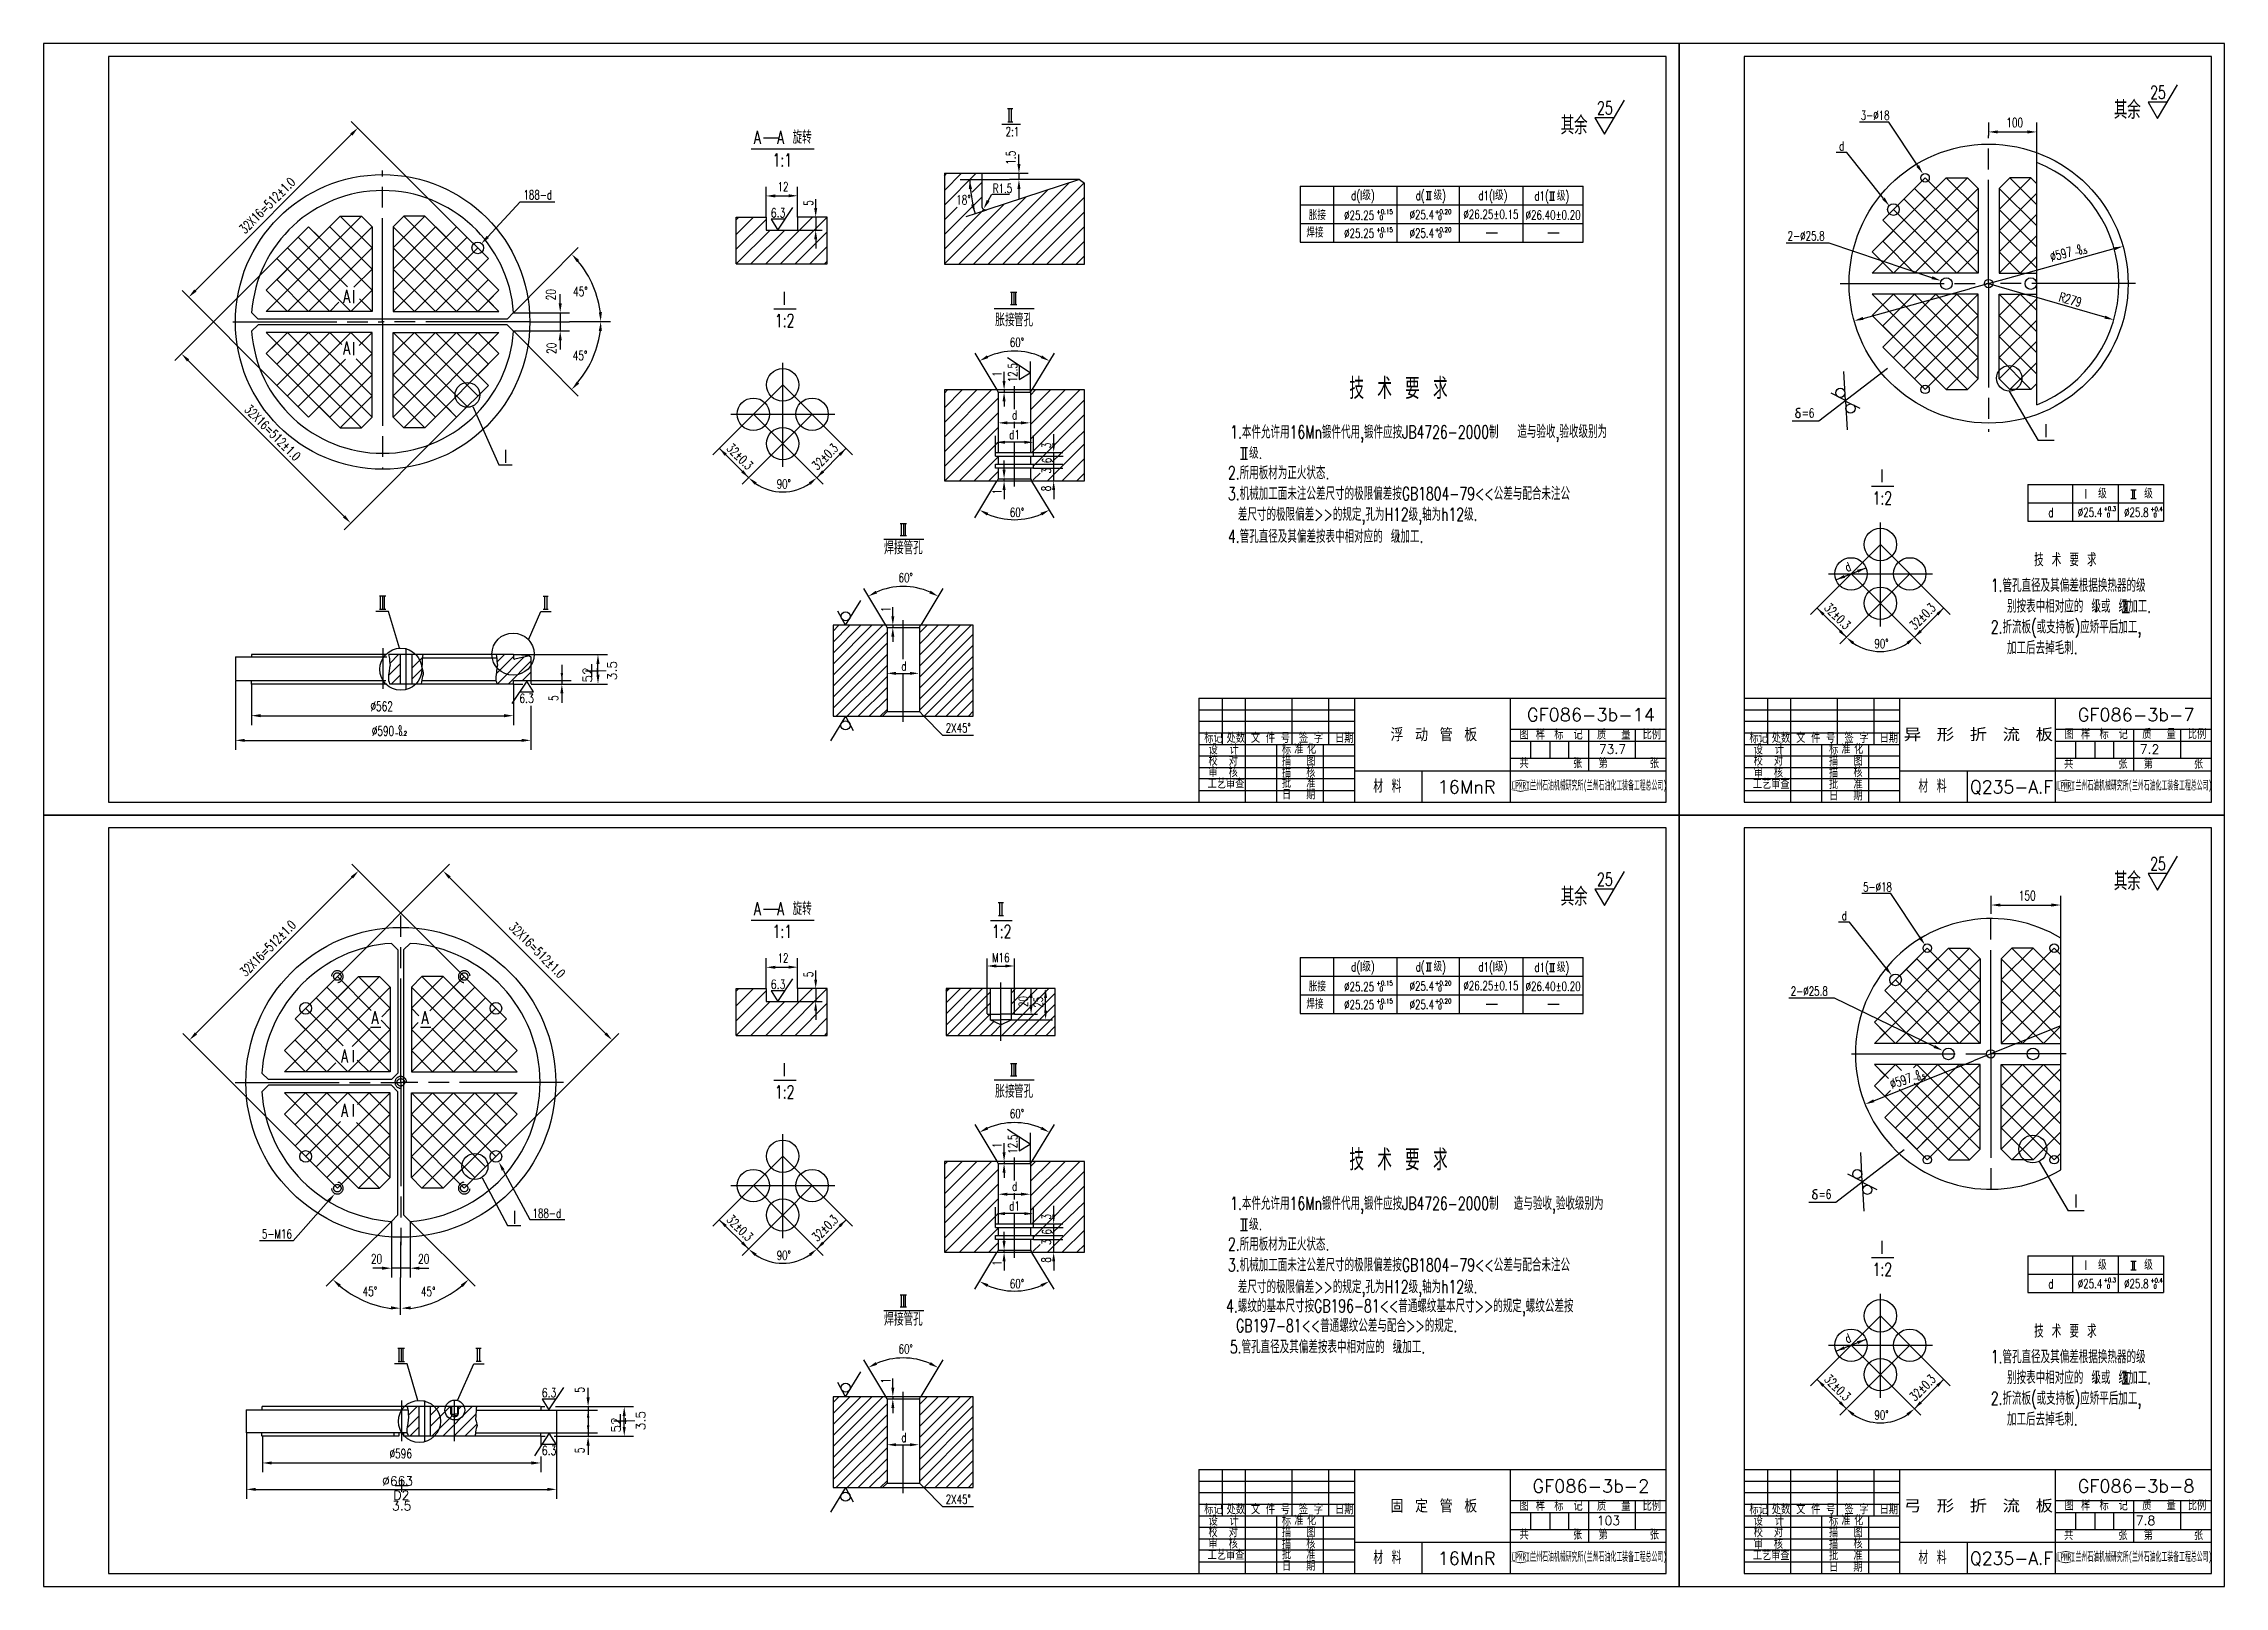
# Model space of a CAD drawing. Extents: x 0 to 840, y 0 to 594.
import ezdxf
from ezdxf.enums import TextEntityAlignment as Align

# ---------------------------------------------------------------- set-up
doc = ezdxf.new("R2010")
doc.units = 0
doc.header["$LTSCALE"] = 8
doc.header["$MEASUREMENT"] = 0
for name, pattern in [('CENTER', [7, 5, -0.5, 1, -0.5]), ('HIDDEN', [7, 5, -2]), ('PHANTOM', [13.5, 7, -1.5, 1, -1.5, 1, -1.5])]:
    doc.linetypes.add(name, pattern=pattern)
doc.layers.get('0').update_dxf_attribs({"linetype": 'CONTINUOUS'})
doc.layers.get('DEFPOINTS').update_dxf_attribs({"linetype": 'CONTINUOUS'})
for name, color, linetype in [('1', 1, 'CONTINUOUS'), ('ATT', 5, 'CONTINUOUS'), ('CC', 3, 'CONTINUOUS'), ('CW', 1, 'CONTINUOUS'), ('DD', 3, 'PHANTOM'), ('HZ', 1, 'CONTINUOUS'), ('X', 3, 'CONTINUOUS'), ('XX', 2, 'HIDDEN'), ('YY', 3, 'CONTINUOUS'), ('ZX', 1, 'CENTER')]:
    doc.layers.add(name, color=color, linetype=linetype)
doc.styles.add('HZ', font='txt', dxfattribs={"bigfont": 'hztxt'})
doc.styles.add('STANDARD60', font='SimSun.ttf', dxfattribs={"width": 0.6})

msp = doc.modelspace()

# ---------------------------------------------------------------- texts
at = {"style": 'HZ', "width": 0.7}
for s, p in [('25', (814.43, 572.72)), ('I', (771.22, 442.51)), ('I', (708.03, 425.09)), ('1:2', (708.26, 416.52)), ('I', (782.8, 145.9))]:
    msp.add_text(s, height=5, dxfattribs=at).set_placement(p, align=Align.CENTER)
at = {"layer": 'CC', "style": 'HZ'}
for p in [(211.2, 352.5), (222.2, 63.7)]:
    msp.add_text('52 ', height=3.5, rotation=90, dxfattribs=at).set_placement(p, align=Align.CENTER)
msp.add_text('%%C663 ', height=3.5, dxfattribs=at).set_placement((137.9, 38.8), align=Align.CENTER)
at = {"layer": 'CW', "style": 'HZ'}
for s, height, width, p in [('其', 7, 0.75, (800.02, 565.01)), ('余', 7, 0.75, (805.17, 565.01)), ('d', 3.5, 0.7, (692.62, 552.85)), ('%%c25.4', 3.5, 0.7, (788.24, 411.77)), ('%%c25.8', 3.5, 0.7, (806.08, 411.77)), ('I', 4, 0.7, (521.69, 401.99)), ('I', 4.5, 0.7, (790.63, 375.08)), ('d', 3.5, 0.7, (693.62, 256.52)), ('I', 4, 0.7, (522.42, 89.94))]:
    msp.add_text(s, height=height, dxfattribs=dict(at, width=width)).set_placement(p, align=Align.CENTER)
for s, height, width, p in [('3-%%C18', 3.5, 0.7, (699.9, 564.66)), ('100', 3.6, 0.7, (755.99, 561.8)), ('2-%%C25.8', 3.5, 0.7, (671.76, 518.22)), ('=6', 3.5, 0.7, (677.22, 450.07)), ('级.', 4.4, 0.7, (464.31, 434.2)), ('I', 3.5, 0.7, (786.25, 418.91)), ('级', 3.5, 0.7, (791.35, 418.93)), ('级', 3.5, 0.7, (809.11, 418.93)), ('d', 3.5, 0.7, (772.16, 411.73)), ('+0.3', 1.7, 0.7, (793.51, 414.09)), ('0', 1.7, 0.7, (794.75, 411.65)), ('+0.4', 1.7, 0.7, (811.52, 413.94)), ('0', 1.7, 0.7, (812.72, 411.65)), ('90%%D', 3.5, 0.7, (705.19, 361.26)), ('标记', 3.5, 0.75, (447.05, 324.8)), ('处数', 3.5, 0.75, (455.65, 324.8)), ('文', 3.5, 0.75, (465.08, 324.8)), ('件', 3.5, 0.75, (470.82, 324.8)), ('号', 3.5, 0.75, (476.55, 324.8)), ('签', 3.5, 0.75, (483.52, 324.8)), ('字', 3.5, 0.75, (489.27, 324.8)), ('日期', 3.5, 0.75, (497.46, 324.8)), ('图', 3.5, 0.75, (568.49, 326.15)), ('样', 3.5, 0.75, (574.78, 326.08)), ('标', 3.5, 0.75, (581.9, 326.11)), ('记', 3.5, 0.75, (589.27, 326.12)), ('质', 3.5, 0.75, (598.35, 326.14)), ('量', 3.5, 0.75, (607.72, 326.12)), ('比例', 3.5, 0.75, (615.92, 326.12)), ('标记', 3.5, 0.75, (657.05, 324.8)), ('处数', 3.5, 0.75, (665.65, 324.8)), ('文', 3.5, 0.75, (675.08, 324.8)), ('件', 3.5, 0.75, (680.82, 324.8)), ('号', 3.5, 0.75, (686.55, 324.8)), ('签', 3.5, 0.75, (693.69, 324.8)), ('字', 3.5, 0.75, (699.43, 324.8)), ('日期', 3.5, 0.75, (707.2, 324.8)), ('图', 3.5, 0.75, (778.49, 326.31)), ('样', 3.5, 0.75, (784.78, 326.23)), ('标', 3.5, 0.75, (791.9, 326.27)), ('记', 3.5, 0.75, (799.27, 326.28)), ('质', 3.5, 0.75, (808.35, 326.3)), ('量', 3.5, 0.75, (817.72, 326.28)), ('比例', 3.5, 0.75, (825.92, 326.28)), ('校', 3.5, 0.75, (448.69, 316.02)), ('设', 3.5, 0.75, (448.69, 320.41)), ('对', 3.5, 0.75, (456.47, 316.02)), ('计', 3.5, 0.75, (456.8, 320.41)), ('标', 3.5, 0.75, (476.97, 320.41)), ('描', 3.5, 0.75, (476.97, 316.02)), ('准', 3.5, 0.75, (481.71, 320.54)), ('图', 3.5, 0.75, (486.39, 316.02)), ('化', 3.5, 0.75, (486.63, 320.54)), ('校', 3.5, 0.75, (658.69, 316.02)), ('设', 3.5, 0.75, (658.69, 320.41)), ('对', 3.5, 0.75, (666.47, 316.02)), ('计', 3.5, 0.75, (666.8, 320.41)), ('标', 3.5, 0.75, (687.72, 320.41)), ('描', 3.5, 0.75, (687.72, 316.02)), ('准', 3.5, 0.75, (692.47, 320.54)), ('图', 3.5, 0.75, (697.15, 316.02)), ('化', 3.5, 0.75, (697.39, 320.54)), ('工艺审查', 3.5, 0.75, (448.34, 307.24)), ('审', 3.5, 0.75, (448.69, 311.63)), ('核', 3.5, 0.75, (456.47, 311.63)), ('描', 3.5, 0.75, (476.97, 311.45)), ('批', 3.5, 0.75, (476.97, 307.45)), ('核', 3.5, 0.75, (486.36, 311.63)), ('准', 3.5, 0.75, (486.34, 307.46)), ('材 料', 5, 0.75, (512.16, 305.63)), ('共', 3.5, 0.75, (568.46, 315.05)), ('张', 3.5, 0.75, (589.1, 315.05)), ('第', 3.5, 0.75, (598.95, 315.05)), ('张', 3.5, 0.75, (618.64, 315.05)), ('工艺审查', 3.5, 0.75, (658.34, 307.07)), ('审', 3.5, 0.75, (658.69, 311.46)), ('核', 3.5, 0.75, (666.47, 311.46)), ('描', 3.5, 0.75, (687.72, 311.45)), ('批', 3.5, 0.75, (687.73, 307.04)), ('核', 3.5, 0.75, (697.12, 311.63)), ('准', 3.5, 0.75, (697.1, 307.06)), ('材 料', 5, 0.75, (722.16, 305.63)), ('共', 3.5, 0.75, (778.24, 314.87)), ('张', 3.5, 0.75, (799.14, 314.87)), ('第', 3.5, 0.75, (808.97, 314.87)), ('张', 3.5, 0.75, (828.27, 314.87)), ('日', 3.5, 0.75, (476.97, 303.06)), ('期', 3.5, 0.75, (486.32, 303.06)), ('日', 3.5, 0.75, (687.73, 302.61)), ('期', 3.5, 0.75, (697.08, 302.65)), ('5-%%C18', 3.5, 0.7, (700.82, 267.56)), ('150', 3.6, 0.7, (760.84, 264.14)), ('2-%%C25.8', 3.5, 0.7, (672.96, 227.44)), ('=6', 3.5, 0.7, (683.72, 149.27)), ('级.', 4.4, 0.7, (464.31, 137.2)), ('标记', 3.5, 0.75, (447.05, 27.8)), ('设', 3.5, 0.75, (448.69, 23.41)), ('处数', 3.5, 0.75, (455.65, 27.8)), ('计', 3.5, 0.75, (456.8, 23.41)), ('文', 3.5, 0.75, (465.08, 27.8)), ('件', 3.5, 0.75, (470.82, 27.8)), ('号', 3.5, 0.75, (476.55, 27.8)), ('标', 3.5, 0.75, (476.97, 23.41)), ('准', 3.5, 0.75, (481.71, 23.54)), ('签', 3.5, 0.75, (483.52, 27.8)), ('化', 3.5, 0.75, (486.63, 23.54)), ('字', 3.5, 0.75, (489.27, 27.8)), ('日期', 3.5, 0.75, (497.46, 27.8)), ('图', 3.5, 0.75, (568.49, 29.15)), ('样', 3.5, 0.75, (574.78, 29.08)), ('标', 3.5, 0.75, (581.9, 29.11)), ('记', 3.5, 0.75, (589.27, 29.12)), ('质', 3.5, 0.75, (598.35, 29.14)), ('量', 3.5, 0.75, (607.72, 29.12)), ('比例', 3.5, 0.75, (615.92, 29.12)), ('标记', 3.5, 0.75, (657.05, 27.8)), ('设', 3.5, 0.75, (658.69, 23.41)), ('处数', 3.5, 0.75, (665.65, 27.8)), ('计', 3.5, 0.75, (666.8, 23.41)), ('文', 3.5, 0.75, (675.08, 27.8)), ('件', 3.5, 0.75, (680.82, 27.8)), ('号', 3.5, 0.75, (686.55, 27.8)), ('标', 3.5, 0.75, (687.72, 23.41)), ('准', 3.5, 0.75, (692.47, 23.54)), ('签', 3.5, 0.75, (693.69, 27.8)), ('化', 3.5, 0.75, (697.39, 23.54)), ('字', 3.5, 0.75, (699.43, 27.8)), ('日期', 3.5, 0.75, (707.2, 27.8)), ('图', 3.5, 0.75, (778.49, 29.31)), ('样', 3.5, 0.75, (784.78, 29.23)), ('标', 3.5, 0.75, (791.9, 29.27)), ('记', 3.5, 0.75, (799.27, 29.28)), ('质', 3.5, 0.75, (808.35, 29.3)), ('量', 3.5, 0.75, (817.72, 29.28)), ('比例', 3.5, 0.75, (825.92, 29.28)), ('校', 3.5, 0.75, (448.69, 19.02)), ('审', 3.5, 0.75, (448.69, 14.63)), ('核', 3.5, 0.75, (456.47, 14.63)), ('对', 3.5, 0.75, (456.47, 19.02)), ('描', 3.5, 0.75, (476.97, 19.02)), ('描', 3.5, 0.75, (476.97, 14.45)), ('核', 3.5, 0.75, (486.36, 14.63)), ('图', 3.5, 0.75, (486.39, 19.02)), ('共', 3.5, 0.75, (568.46, 18.05)), ('张', 3.5, 0.75, (589.1, 18.05)), ('第', 3.5, 0.75, (598.95, 18.05)), ('张', 3.5, 0.75, (618.64, 18.05)), ('校', 3.5, 0.75, (658.69, 19.02)), ('审', 3.5, 0.75, (658.69, 14.46)), ('核', 3.5, 0.75, (666.47, 14.46)), ('对', 3.5, 0.75, (666.47, 19.02)), ('描', 3.5, 0.75, (687.72, 19.02)), ('描', 3.5, 0.75, (687.72, 14.45)), ('核', 3.5, 0.75, (697.12, 14.63)), ('图', 3.5, 0.75, (697.15, 19.02)), ('共', 3.5, 0.75, (778.24, 17.87)), ('张', 3.5, 0.75, (799.14, 17.87)), ('第', 3.5, 0.75, (808.97, 17.87)), ('张', 3.5, 0.75, (828.27, 17.87)), ('工艺审查', 3.5, 0.75, (448.34, 10.24)), ('批', 3.5, 0.75, (476.97, 10.45)), ('日', 3.5, 0.75, (476.97, 6.06)), ('期', 3.5, 0.75, (486.32, 6.06)), ('准', 3.5, 0.75, (486.34, 10.46)), ('材 料', 5, 0.75, (512.16, 8.63)), ('工艺审查', 3.5, 0.75, (658.34, 10.07)), ('批', 3.5, 0.75, (687.73, 10.04)), ('日', 3.5, 0.75, (687.73, 5.61)), ('期', 3.5, 0.75, (697.08, 5.65)), ('准', 3.5, 0.75, (697.1, 10.06)), ('材 料', 5, 0.75, (722.16, 8.63))]:
    msp.add_text(s, height=height, dxfattribs=dict(at, width=width)).set_placement(p)
at = {"layer": 'CW', "style": 'HZ', "width": 0.7}
for s, height, rotation, p in [('%%C597', 3.6, 15.24727, (773.4, 510.05)), ('-0.5', 1.7, 9.25306, (782.57, 512.54)), ('0', 1.7, 9.25306, (783.41, 514.8)), ('R279', 3.6, 344.24091, (775.98, 494.89)), ('32%%P0.3', 3.5, 315, (685.59, 376.46)), ('32%%P0.3', 3.5, 45, (720.85, 368.07)), ('%%C597', 3.6, 18.70569, (711.91, 191.51)), ('-0.5', 1.7, 11.13475, (720.33, 194.49)), ('0', 1.7, 11.13475, (721.24, 196.81))]:
    msp.add_text(s, height=height, rotation=rotation, dxfattribs=at).set_placement(p)
msp.add_text('d', height=3.5, rotation=21.90684, dxfattribs=at).set_placement((695.63, 390.9), align=Align.CENTER)
at = {"layer": 'HZ', "style": 'HZ', "width": 0.7}
for s, height, p in [('            技 术 要 求', 8.1013, (437.02, 457.17)), ('1.本件允许用16Mn锻件代用,锻件应按JB4726-2000制', 5, (457.06, 441.95)), ('  造与验收,验收级别为 ', 5, (561.42, 442.14)), ('2.所用板材为正火状态.', 5, (456.19, 426.26)), ('3.机械加工面未注公差尺寸的极限偏差按GB1804-79<<公差与配合未注公', 5, (456.19, 418.26)), ('  差尺寸的极限偏差>>的规定,孔为H12级,轴为h12级.', 5, (453.76, 410.26)), ('4.管孔直径及其偏差按表中相对应的 级加工.', 5, (456.19, 401.77)), ('           技 术 要 求', 5, (729.41, 392.76)), ('1.管孔直径及其偏差根据换热器的级', 5, (750.02, 382.9)), ('  别按表中相对应的 级或 级加工.', 5, (750.02, 374.9)), ('2.折流板(或支持板)应矫平后加工,', 5, (750.02, 366.9)), ('  加工后去掉毛刺.', 5, (750.02, 358.9)), ('            技 术 要 求', 8.1013, (437.02, 160.17)), ('1.本件允许用16Mn锻件代用,锻件应按JB4726-2000制', 5, (457.06, 144.95)), ('  造与验收,验收级别为 ', 5, (560.05, 144.96)), ('2.所用板材为正火状态.', 5, (456.19, 129.26)), ('3.机械加工面未注公差尺寸的极限偏差按GB1804-79<<公差与配合未注公', 5, (456.19, 121.26)), ('  差尺寸的极限偏差>>的规定,孔为H12级,轴为h12级.', 5, (453.76, 112.85)), ('4.螺纹的基本尺寸按GB196-81<<普通螺纹基本尺寸>>的规定,螺纹公差按', 5, (455.49, 105.49)), ('  GB197-81<<普通螺纹公差与配合>>的规定.', 5, (453.07, 97.9)), ('5.管孔直径及其偏差按表中相对应的 级加工.', 5, (456.92, 89.73))]:
    msp.add_text(s, height=height, dxfattribs=at).set_placement(p)
at = {"layer": 'X', "style": 'HZ'}
for s, height, p in [('GF086-3b-14', 5, (596, 333.1)), ('GF086-3b-7', 5, (806, 333.1)), ('浮 动 管 板', 5, (535.5, 325.4)), ('73.7', 3.5, (604.3, 320.6)), ('7.2  ', 3.5, (814.3, 320.6)), ('16MnR', 5, (548.1, 305.3)), ('固 定 管 板', 5, (535.5, 28.4)), ('GF086-3b-2', 5, (596, 36.1)), ('GF086-3b-8', 5, (806, 36.1)), ('103 ', 3.5, (604.3, 23.6)), ('7.8   ', 3.5, (814.3, 23.6)), ('16MnR', 5, (548.1, 8.3))]:
    msp.add_text(s, height=height, dxfattribs=at).set_placement(p, align=Align.CENTER)
for s, width, p, p2 in [('异 形 折 流 板', 1.652149, (716.5, 325.4), (774, 325.4)), ('Q235-A.F', 0.914286, (742, 305.3), (774, 305.3)), ('弓 形 折 流 板', 1.652149, (716.5, 28.4), (774, 28.4)), ('Q235-A.F', 0.914286, (742, 8.3), (774, 8.3))]:
    msp.add_text(s, height=5, dxfattribs=dict(at, width=width)).set_placement(p, p2, align=Align.FIT)

# ---------------------------------------------------------------- blocks, each defined once
blk = doc.blocks.new('*X3')
at = {"color": 0}
for p, q in [((138.22, 49.12), (142.69, 53.6)), ((138.69, 53.84), (142.12, 57.27)), ((139.22, 45.88), (142.69, 49.35))]:
    blk.add_line(p, q, dxfattribs=at)
blk = doc.blocks.new('*X4')
at = {"color": 0}
for p, q in [((147.14, 49.56), (154.85, 57.27)), ((147.14, 53.8), (150.61, 57.27)), ((147.7, 45.88), (155.52, 53.7)), ((151.95, 45.88), (163.33, 57.27)), ((156.19, 45.88), (164.67, 54.36)), ((157.69, 55.87), (159.09, 57.27)), ((160.43, 45.88), (165.07, 50.52))]:
    blk.add_line(p, q, dxfattribs=at)
blk = doc.blocks.new('DIMATT', base_point=(7.8, 6.84))
at = {"layer": 'ATT'}
for p, q in [((7.8, 9.34), (7.8, 4.34)), ((5.3, 6.84), (10.3, 6.84))]:
    blk.add_line(p, q, dxfattribs=at)
at = {"layer": 'ATT', "style": 'HZ'}
for tag, p in [('NAME', (7.74, 1.33)), ('HIGH', (7.88, -2.73))]:
    blk.add_attdef(tag, text='', height=3.5, dxfattribs=at).set_placement(p, align=Align.CENTER)
blk = doc.blocks.new('GFGB311')
at = {"color": 3}
for p, q in [((92.77, 206.28), (121.28, 234.79)), ((92.77, 198.13), (129.43, 234.79)), ((96.85, 218.5), (113.14, 234.79)), ((100.92, 198.13), (133.5, 230.72)), ((133.5, 206.28), (109.06, 230.72)), ((126.19, 221.74), (113.14, 234.79)), ((133.5, 222.57), (121.28, 234.79)), ((133.5, 230.72), (129.43, 234.79)), ((141.65, 222.57), (153.87, 234.79)), ((141.65, 230.72), (145.72, 234.79)), ((141.65, 206.28), (166.09, 230.72)), ((174.23, 198.13), (141.65, 230.72)), ((182.38, 198.13), (145.72, 234.79)), ((148.78, 221.56), (162.01, 234.79)), ((182.38, 206.28), (153.87, 234.79)), ((178.3, 218.5), (162.01, 234.79)), ((117.21, 198.13), (96.85, 218.5)), ((115.35, 208.14), (100.92, 222.57)), ((133.5, 198.13), (104.99, 226.64)), ((130.24, 219.31), (133.5, 222.57)), ((141.65, 198.13), (170.16, 226.64)), ((144.56, 219.66), (141.65, 222.57)), ((149.79, 198.13), (174.23, 222.57)), ((157.94, 198.13), (178.3, 218.5)), ((109.06, 198.13), (96.85, 210.35)), ((117.21, 198.13), (133.5, 214.43)), ((118.84, 207.91), (125.75, 214.82)), ((133.5, 214.43), (129.97, 217.95)), ((141.65, 214.43), (144.3, 217.07)), ((157.94, 198.13), (141.65, 214.43)), ((166.09, 198.13), (149.48, 214.74)), ((166.09, 198.13), (178.3, 210.35)), ((100.92, 198.13), (92.77, 206.28)), ((109.06, 198.13), (112.57, 201.64)), ((125.36, 198.13), (120.83, 202.66)), ((125.36, 198.13), (133.5, 206.28)), ((149.79, 198.13), (141.65, 206.28)), ((174.23, 198.13), (182.38, 206.28)), ((100.92, 189.99), (92.77, 181.84)), ((92.77, 189.99), (129.43, 153.33)), ((117.21, 189.99), (96.85, 169.62)), ((109.06, 189.99), (96.85, 177.77)), ((100.92, 189.99), (133.5, 157.4)), ((133.5, 189.99), (104.99, 161.48)), ((109.06, 189.99), (113.14, 185.92)), ((117.21, 189.99), (133.5, 173.7)), ((125.36, 189.99), (120.89, 185.52)), ((125.36, 189.99), (133.5, 181.84)), ((149.79, 189.99), (141.65, 181.84)), ((157.94, 189.99), (141.65, 173.7)), ((166.09, 189.99), (141.65, 165.55)), ((174.23, 189.99), (141.65, 157.4)), ((141.65, 189.99), (170.16, 161.48)), ((182.38, 189.99), (145.72, 153.33)), ((149.79, 189.99), (174.23, 165.55)), ((157.94, 189.99), (178.3, 169.62)), ((166.09, 189.99), (178.3, 177.77)), ((174.23, 189.99), (182.38, 181.84)), ((92.77, 181.84), (121.28, 153.33)), ((114.35, 178.98), (100.92, 165.55)), ((133.5, 181.84), (109.06, 157.4)), ((120.47, 178.58), (133.5, 165.55)), ((141.65, 181.84), (166.09, 157.4)), ((182.38, 181.84), (153.87, 153.33)), ((96.85, 169.62), (113.14, 153.33)), ((133.5, 173.7), (113.14, 153.33)), ((141.65, 173.7), (162.01, 153.33)), ((178.3, 169.62), (162.01, 153.33)), ((133.5, 165.55), (121.28, 153.33)), ((141.65, 165.55), (153.87, 153.33)), ((133.5, 157.4), (129.43, 153.33)), ((141.65, 157.4), (145.72, 153.33))]:
    blk.add_line(p, q, dxfattribs=at)
for p, q in [((125.9, 215.25), (129.86, 215.25)), ((145.16, 215.25), (149.11, 215.25)), ((119.24, 206.5), (119.24, 201.79)), ((119.24, 185.6), (119.24, 180.89)), ((136.48, 91.75), (138.95, 91.75)), ((136.54, 86.64), (138.95, 86.64)), ((136.94, 86.71), (136.94, 91.69)), ((137.73, 91.69), (137.73, 86.71)), ((138.52, 86.71), (138.52, 91.69)), ((166.51, 91.7), (168.51, 91.7)), ((166.57, 86.66), (168.51, 86.66)), ((167.13, 86.73), (167.13, 91.7)), ((167.93, 91.7), (167.93, 86.73)), ((194.63, 67.92), (200.33, 76.62)), ((77.98, 67.92), (77.98, 59.07)), ((78.03, 67.94), (140.32, 67.94)), ((84.1, 69.2), (84.1, 67.94)), ((140.12, 69.2), (84.14, 69.2)), ((144.5, 69.2), (140.12, 69.2)), ((144.48, 69.2), (144.48, 57.82)), ((148.93, 69.2), (144.5, 69.2)), ((148.93, 69.2), (148.93, 57.82)), ((156.82, 69.2), (148.93, 69.2)), ((159.83, 69.2), (156.82, 69.2)), ((157.14, 69.19), (157.14, 65.68)), ((159.48, 69.19), (159.48, 65.68)), ((166.9, 69.2), (159.83, 69.2)), ((166.62, 67.88), (197.65, 67.88)), ((191.45, 69.2), (166.9, 69.2)), ((191.48, 69.2), (191.48, 67.94)), ((197.36, 72.09), (192, 72.09)), ((192, 72.09), (194.63, 67.92)), ((197.6, 67.92), (197.6, 59.07)), ((139.96, 59.08), (78.03, 59.08)), ((84.1, 57.82), (84.1, 59.08)), ((134.96, 59.08), (134.96, 57.82)), ((136.83, 59.08), (136.83, 57.82)), ((138.59, 59.08), (138.59, 57.82)), ((156.81, 66.31), (158.31, 66.31)), ((158.3, 65.21), (157.14, 65.68)), ((157.14, 65.68), (158.31, 65.68)), ((159.82, 66.31), (158.31, 66.31)), ((159.48, 65.68), (158.31, 65.68)), ((158.32, 65.21), (159.48, 65.68)), ((166.36, 59.14), (197.75, 59.14)), ((194.75, 58.96), (189.05, 50.25)), ((191.48, 57.82), (191.48, 59.08)), ((197.38, 54.79), (194.75, 58.96)), ((136.83, 57.82), (84.14, 57.82)), ((140.37, 57.82), (138.59, 57.82)), ((144.5, 57.82), (140.37, 57.82)), ((148.93, 57.82), (144.5, 57.82)), ((166.14, 57.82), (148.93, 57.82)), ((191.56, 57.82), (166.14, 57.82)), ((192.01, 54.79), (197.38, 54.79))]:
    blk.add_line(p, q)
for points in [[(133.97, 247.58), (136.49, 245.06), (136.49, 197.66), (133.97, 195.14), (86.58, 195.14), (84.06, 197.66)], [(141.17, 247.58), (138.65, 245.06), (138.65, 143.06), (141.17, 140.54)], [(133.5, 198.13), (92.77, 198.13), (96.85, 202.21), (92.77, 206.28), (100.92, 214.43), (96.85, 218.5), (109.06, 230.72), (113.14, 226.64), (121.28, 234.79), (129.43, 234.79), (133.5, 230.72)], [(133.5, 198.13), (92.77, 198.13), (96.85, 202.21), (92.77, 206.28), (100.92, 214.43), (96.85, 218.5), (109.06, 230.72), (113.14, 226.64), (121.28, 234.79), (129.43, 234.79), (133.5, 230.72), (133.5, 198.13)], [(141.65, 198.13), (182.38, 198.13), (178.3, 202.21), (182.38, 206.28), (174.23, 214.43), (178.3, 218.5), (166.09, 230.72), (162.01, 226.64), (153.87, 234.79), (145.72, 234.79), (141.65, 230.72), (141.65, 198.13)], [(133.97, 140.54), (136.49, 143.06), (136.49, 190.46), (133.97, 192.98), (86.58, 192.98), (84.06, 190.46)], [(133.5, 189.99), (92.77, 189.99), (96.85, 185.92), (92.77, 181.84), (100.92, 173.7), (96.85, 169.62), (109.06, 157.4), (113.14, 161.48), (121.28, 153.33), (129.43, 153.33), (133.5, 157.4), (133.5, 189.99)], [(141.65, 189.99), (182.38, 189.99), (178.3, 185.92), (182.38, 181.84), (174.23, 173.7), (178.3, 169.62), (166.09, 157.4), (162.01, 161.48), (153.87, 153.33), (145.72, 153.33), (141.65, 157.4), (141.65, 189.99)]]:
    blk.add_lwpolyline(points)
at = {"const_width": 0.25}
blk.add_lwpolyline([(137.48, 122.64, 1), (137.48, 122.39, 1)], format="xyb", close=True, dxfattribs=at)
for centre, radius in [((137.57, 194.06), 59.67), ((100.92, 222.57), 2.25), ((174.23, 222.57), 2.25), ((100.92, 165.55), 2.25), ((174.23, 165.55), 2.25)]:
    blk.add_circle(centre, radius)
for start, end in [(93.84825, 176.15175), (273.84825, 86.15175), (183.84825, 266.15175)]:
    blk.add_arc((137.57, 194.06), 53.64, start, end)
at = {"layer": 'CC'}
for p, q in [((113.14, 234.79), (156.38, 278.04)), ((162.01, 234.79), (118.77, 278.04)), ((118.77, 272.95), (58.69, 212.87)), ((156.38, 272.95), (216.46, 212.87)), ((96.85, 169.62), (53.6, 212.87)), ((178.3, 169.62), (221.55, 212.87)), ((177.02, 160.28), (187.28, 141.22)), ((168.91, 157.31), (178.63, 138.91)), ((109.76, 148.42), (96.12, 133.01)), ((108.88, 115.61), (133.97, 140.54)), ((133.97, 140.54), (133.97, 118.91)), ((166.27, 115.61), (141.17, 140.54)), ((141.17, 140.54), (141.17, 118.91)), ((178.63, 138.91), (183.84, 138.91)), ((187.28, 141.22), (200.75, 141.22)), ((96.12, 133.01), (83.13, 133.01)), ((137.48, 132.69), (137.48, 118.91)), ((130.37, 122.51), (126.77, 122.51)), ((141.31, 122.51), (133.98, 122.51)), ((137.48, 104.49), (137.48, 118.91)), ((144.77, 122.51), (148.37, 122.51)), ((209.73, 72.8), (209.73, 76.4)), ((191.66, 69.2), (193.1, 69.2)), ((197.13, 69.2), (213.33, 69.2)), ((197.61, 67.88), (213.33, 67.88)), ((209.73, 69.2), (209.73, 57.87)), ((213.33, 69.2), (227.25, 69.2)), ((78.09, 59.42), (78.09, 33.75)), ((197.6, 59.14), (197.6, 33.75)), ((197.67, 59.14), (213.33, 59.14)), ((223.65, 61.38), (223.65, 66.01)), ((84.26, 58.02), (84.26, 43.91)), ((191.48, 57.82), (191.48, 53.96)), ((191.56, 57.82), (193.21, 57.82)), ((196.71, 57.82), (227.25, 57.82)), ((209.73, 54.22), (209.73, 50.62)), ((87.86, 47.51), (187.88, 47.51)), ((191.48, 49.95), (191.48, 43.91)), ((81.69, 37.35), (194, 37.35))]:
    blk.add_line(p, q, dxfattribs=at)
for centre, start, end in [((138.97, 145.51), 230.13309, 262.3182), ((136.18, 145.51), 277.6818, 309.86691)]:
    blk.add_arc(centre, 38.82, start, end, dxfattribs=at)
for points in [[(119.19, 272.52), (118.34, 273.37), (121.31, 275.49)], [(155.96, 272.52), (156.81, 273.37), (153.84, 275.49)], [(59.11, 212.45), (58.27, 213.29), (56.14, 210.32)], [(216.03, 212.45), (216.88, 213.29), (219, 210.32)], [(176.49, 159.99), (177.54, 160.56), (175.31, 163.44)], [(109.31, 148.82), (110.21, 148.02), (112.15, 151.12)], [(114.49, 116.15), (113.68, 115.27), (111.43, 118.14)], [(130.37, 121.91), (130.37, 123.11), (133.97, 122.51)], [(144.77, 121.91), (144.77, 123.11), (141.17, 122.51)], [(160.66, 116.15), (161.47, 115.27), (163.72, 118.14)], [(133.81, 107.84), (133.76, 106.64), (137.38, 107.07)], [(141.34, 107.84), (141.39, 106.64), (137.77, 107.07)], [(210.33, 72.8), (209.13, 72.8), (209.73, 69.2)], [(210.22, 65), (209.26, 65), (209.74, 67.88)], [(224.25, 65.59), (223.05, 65.59), (223.65, 69.19)], [(210.22, 62.02), (209.26, 62.02), (209.74, 59.14)], [(224.25, 61.38), (223.05, 61.38), (223.65, 57.78)], [(210.33, 54.22), (209.13, 54.22), (209.73, 57.82)], [(87.86, 46.91), (87.86, 48.11), (84.26, 47.51)], [(187.88, 46.91), (187.88, 48.11), (191.48, 47.51)], [(81.69, 36.75), (81.69, 37.95), (78.09, 37.35)], [(194, 36.75), (194, 37.95), (197.6, 37.35)]]:
    blk.add_solid(points, dxfattribs=at)
at = {"layer": 'DEFPOINTS', "color": 0, "linetype": 'BYBLOCK'}
for p in [(74.58, 96.54), (240.12, 96.54)]:
    blk.add_point(p, dxfattribs=at)
at = {"layer": 'X'}
for p, q in [((140.01, 85.7), (135.18, 85.7)), ((144.19, 71.57), (140.01, 85.7)), ((159.43, 71.57), (165.69, 85.7)), ((165.69, 85.7), (169.63, 85.7)), ((140.06, 69.19), (140.37, 67.68)), ((140.37, 67.68), (140.37, 66.55)), ((156.81, 66.31), (156.81, 69.2)), ((159.82, 66.31), (159.82, 69.2)), ((166.57, 67.42), (166.45, 66.26)), ((166.67, 68.6), (166.57, 67.42)), ((166.83, 69.21), (166.67, 68.6)), ((140.06, 61.42), (139.96, 60.67)), ((139.96, 60.67), (139.96, 59.17)), ((139.96, 59.17), (140.27, 58.53)), ((140.27, 62.67), (140.06, 61.42)), ((140.37, 64.18), (140.27, 62.67)), ((140.37, 66.55), (140.59, 65.05)), ((140.59, 65.05), (140.37, 64.18)), ((166.4, 59.42), (166.3, 58.7)), ((166.45, 65.48), (166.34, 64.43)), ((166.34, 64.43), (166.57, 63.66)), ((166.51, 60.21), (166.4, 59.42)), ((166.45, 66.26), (166.45, 65.48)), ((166.67, 60.72), (166.51, 60.21)), ((166.57, 63.66), (166.78, 62.94)), ((166.84, 61.51), (166.67, 60.72)), ((166.78, 62.94), (166.94, 61.97)), ((166.94, 61.97), (166.84, 61.51)), ((140.27, 58.53), (140.37, 57.9)), ((166.3, 58.7), (166.12, 57.87))]:
    blk.add_line(p, q, dxfattribs=at)
for centre, radius in [((166.14, 161.69), 5.01), ((144.75, 63.51), 8.11), ((158.4, 67.9), 3.81)]:
    blk.add_circle(centre, radius, dxfattribs=at)
at = {"layer": 'XX'}
for centre in [(113.14, 234.79), (162.01, 234.79), (137.57, 194.06), (113.14, 153.33), (162.01, 153.33)]:
    blk.add_circle(centre, 1.44, dxfattribs=at)
for centre, start, end in [((113.14, 234.79), 273.34256, 175.67203), ((162.01, 234.79), 4.32797, 266.65744), ((137.57, 194.06), 4.32797, 266.65744), ((113.14, 153.33), 184.32797, 86.65744), ((162.01, 153.33), 93.34256, 355.67203)]:
    blk.add_arc(centre, 2.25, start, end, dxfattribs=at)
at = {"layer": 'ZX'}
for p, q in [((137.57, 194.06), (137.57, 258.28)), ((73.84, 194.06), (137.57, 194.06)), ((200.19, 194.06), (137.57, 194.06)), ((137.57, 194.06), (137.57, 131.34)), ((137.79, 71.6), (137.79, 55.93)), ((146.71, 71.6), (146.71, 55.93)), ((158.31, 55.93), (158.31, 71.6))]:
    blk.add_line(p, q, dxfattribs=at)
at = {"rotation": 90}
blk.add_blockref('DIMATT', (222.17, 63.74), dxfattribs=at).add_auto_attribs({'HIGH': '3.5', 'NAME': 'T'})
blk.add_blockref('DIMATT', (137.86, 38.84)).add_auto_attribs({'HIGH': '3.5', 'NAME': 'D2'})
at = {"layer": 'YY'}
for name in ['*X3', '*X4']:
    blk.add_blockref(name, (1.79, 11.94), dxfattribs=at)
at = {"style": 'HZ', "width": 0.7}
for p in [(126.28, 216.53), (145.54, 216.53), (114.53, 201.72), (114.53, 180.82)]:
    blk.add_text('A', height=5, dxfattribs=at).set_placement(p)
at = {"style": 'HZ'}
for s, height, width, p in [('I', 5, 0.7, (181.38, 139.6)), ('6.3', 3.5, 0.75, (194.7, 72.82)), ('6.3', 3.5, 0.75, (194.7, 50.57))]:
    blk.add_text(s, height=height, dxfattribs=dict(at, width=width)).set_placement(p, align=Align.CENTER)
at = {"layer": 'CW', "style": 'HZ', "width": 0.7}
for s, rotation, p in [('32X16=512%%P1.0', 45, (77.8, 234.53)), ('32X16=512%%P1.0', 315, (178.99, 253.57)), ('20', 360, (126.07, 124.32)), ('20', 360, (144.26, 124.32)), ('45%%d', 360, (122.86, 111.77)), ('45%%d', 360, (145.3, 111.72)), ('5', 90, (208.3, 74.55)), ('5', 90, (208.3, 51.29))]:
    blk.add_text(s, height=3.6, rotation=rotation, dxfattribs=at).set_placement(p)
for s, height, p in [('188-d', 3.5, (188.3, 141.9)), ('5-M16', 3.5, (84.09, 133.96)), ('%%C596', 3.6, (133.25, 49.31))]:
    blk.add_text(s, height=height, dxfattribs=at).set_placement(p)
blk = doc.blocks.new('*X12')
at = {"color": 0}
for p, q in [((347.65, 216.13), (361.68, 230.16)), ((347.65, 220.38), (357.44, 230.16)), ((347.65, 224.62), (353.19, 230.16)), ((347.65, 228.86), (348.95, 230.16)), ((347.92, 212.16), (364.61, 228.84)), ((369.14, 212.16), (387.14, 230.16)), ((372.7, 228.45), (374.41, 230.16)), ((372.7, 224.21), (378.65, 230.16)), ((372.7, 219.97), (382.89, 230.16)), ((373.38, 212.16), (389.65, 228.43)), ((352.17, 212.16), (364.61, 224.6)), ((356.41, 212.16), (364.61, 220.36)), ((377.62, 212.16), (389.65, 224.19)), ((381.86, 212.16), (389.65, 219.95)), ((360.65, 212.16), (366, 217.5)), ((364.89, 212.16), (369.28, 216.54)), ((386.11, 212.16), (389.65, 215.71))]:
    blk.add_line(p, q, dxfattribs=at)
blk = doc.blocks.new('*X11')
at = {"color": 0}
for p, q in [((266.8, 204.58), (273.5, 211.28)), ((266.8, 210.23), (267.85, 211.28)), ((266.8, 198.92), (278.27, 210.38)), ((278.13, 193.28), (296.13, 211.28)), ((283.79, 193.28), (301.79, 211.28)), ((290.34, 211.14), (290.47, 211.28)), ((266.82, 193.28), (279.82, 206.28)), ((272.47, 193.28), (285.47, 206.28)), ((289.45, 193.28), (301.8, 205.63)), ((295.1, 193.28), (301.8, 199.98)), ((300.76, 193.28), (301.8, 194.32))]:
    blk.add_line(p, q, dxfattribs=at)
blk = doc.blocks.new('*X10')
at = {"color": 0}
for p, q in [((423.33, 130.59), (442.54, 149.8)), ((423.33, 134.83), (438.3, 149.8)), ((423.33, 139.07), (434.06, 149.8)), ((423.33, 143.31), (429.81, 149.8)), ((423.33, 147.56), (425.57, 149.8)), ((423.33, 126.34), (444.1, 147.11)), ((423.33, 122.1), (444.1, 142.87)), ((456.56, 142.61), (463.76, 149.8)), ((456.56, 146.85), (459.51, 149.8)), ((456.56, 138.36), (468, 149.8)), ((456.56, 134.12), (472.24, 149.8)), ((456.56, 129.88), (476.48, 149.8)), ((456.56, 125.64), (477.33, 146.4)), ((423.33, 117.86), (444.1, 138.63)), ((456.56, 121.39), (477.33, 142.16)), ((456.56, 117.15), (477.33, 137.92)), ((424.51, 114.8), (444.1, 134.38)), ((428.76, 114.8), (444.1, 130.14)), ((458.45, 114.8), (477.33, 133.68)), ((462.7, 114.8), (477.33, 129.43)), ((433, 114.8), (444.1, 125.9)), ((437.24, 114.8), (444.1, 121.66)), ((466.94, 114.8), (477.33, 125.19)), ((471.18, 114.8), (477.33, 120.95)), ((441.48, 114.8), (444.1, 117.41)), ((475.43, 114.8), (477.33, 116.7))]:
    blk.add_line(p, q, dxfattribs=at)
blk = doc.blocks.new('*X9')
at = {"color": 0}
for p, q in [((384.32, 169.36), (403.23, 188.27)), ((384.32, 175.02), (397.57, 188.27)), ((384.32, 180.67), (391.92, 188.27)), ((384.32, 186.33), (386.26, 188.27)), ((384.81, 164.2), (405.09, 184.47)), ((385.38, 159.11), (405.09, 178.81)), ((390.86, 153.27), (405.09, 167.5)), ((396.51, 153.27), (405.09, 161.84)), ((384.32, 158.05), (384.49, 158.21)), ((402.17, 153.27), (405.09, 156.19))]:
    blk.add_line(p, q, dxfattribs=at)
blk = doc.blocks.new('*X8')
at = {"color": 0}
for p, q in [((351.09, 170.07), (369.29, 188.27)), ((351.09, 175.72), (363.63, 188.27)), ((351.09, 181.38), (357.98, 188.27)), ((351.09, 187.04), (352.32, 188.27)), ((351.09, 164.41), (371.86, 185.18)), ((351.09, 158.75), (371.86, 179.52)), ((351.26, 153.27), (371.86, 173.87)), ((356.92, 153.27), (371.86, 168.21)), ((362.57, 153.27), (371.86, 162.55)), ((368.23, 153.27), (371.86, 156.89))]:
    blk.add_line(p, q, dxfattribs=at)
blk = doc.blocks.new('GFGBF1')
for p, q in [((601.21, 262.15), (608.94, 275.19)), ((277.3, 260.69), (282.91, 260.69)), ((367.69, 263.33), (369.69, 263.33)), ((368.31, 258.36), (368.31, 263.33)), ((369.11, 263.33), (369.11, 258.36)), ((597.53, 268.48), (601.21, 262.15)), ((604.92, 268.48), (597.53, 268.48)), ((367.75, 258.29), (369.69, 258.29)), ((484, 242.12), (484, 220.52)), ((484, 242.12), (593.01, 242.12)), ((497.01, 220.52), (497.01, 242.12)), ((521.18, 242.12), (521.18, 220.52)), ((545.32, 220.52), (545.32, 242.12)), ((569.72, 242.12), (569.72, 220.52)), ((593.01, 220.52), (593.01, 242.12)), ((266.8, 230.16), (278.27, 230.16)), ((278.27, 230.16), (278.27, 225.16)), ((280.22, 229.36), (282.85, 225.2)), ((285.59, 229.36), (280.22, 229.36)), ((282.85, 225.2), (288.55, 233.9)), ((290.34, 230.16), (290.34, 225.16)), ((301.8, 230.16), (290.34, 230.16)), ((364.67, 230.16), (347.65, 230.16)), ((364.61, 230.16), (364.61, 218.16)), ((372.77, 230.16), (364.67, 230.16)), ((372.7, 230.16), (372.7, 218.16)), ((389.65, 230.16), (372.77, 230.16)), ((484, 234.92), (593.01, 234.92)), ((484, 227.72), (593.01, 227.72)), ((278.27, 225.16), (290.34, 225.16)), ((363.39, 220.31), (368.65, 220.31)), ((373.92, 220.31), (368.65, 220.31)), ((484, 220.52), (593.01, 220.52)), ((368.65, 216.25), (364.61, 218.16)), ((364.61, 218.16), (368.65, 218.16)), ((372.7, 218.16), (368.65, 218.16)), ((368.66, 216.25), (372.7, 218.16)), ((372.46, 201.27), (374.93, 201.27)), ((372.46, 196.62), (374.93, 196.62)), ((372.92, 196.62), (372.92, 201.21)), ((373.71, 201.21), (373.71, 196.62)), ((374.5, 196.62), (374.5, 201.21)), ((380, 170.27), (371.3, 175.97)), ((375.83, 173.01), (375.83, 167.64)), ((375.83, 167.64), (380, 170.27)), ((366.88, 163.64), (346.95, 163.64)), ((380.93, 163.64), (366.88, 163.64)), ((367.72, 162.82), (367.23, 163.64)), ((367.72, 162.82), (380.18, 162.82)), ((367.72, 162.82), (367.72, 139.57)), ((380.18, 162.82), (380.68, 163.64)), ((380.18, 162.82), (380.18, 139.57)), ((400.95, 163.64), (380.93, 163.64)), ((366.66, 139.57), (380.25, 139.57)), ((366.66, 138.12), (366.66, 139.57)), ((366.66, 138.12), (380.25, 138.12)), ((366.66, 135.04), (380.25, 135.04)), ((366.66, 133.59), (366.66, 135.04)), ((367.72, 138.12), (367.72, 135.04)), ((380.18, 138.12), (380.18, 135.04)), ((380.25, 139.57), (381.25, 139.57)), ((380.25, 138.12), (381.25, 138.12)), ((380.25, 135.04), (381.25, 135.04)), ((381.25, 138.12), (381.25, 139.57)), ((381.25, 133.59), (381.25, 135.04)), ((346.95, 128.64), (366.88, 128.64)), ((380.25, 133.59), (366.66, 133.59)), ((366.88, 128.64), (381.33, 128.64)), ((366.92, 128.65), (373.46, 128.65)), ((367.72, 129.47), (367.23, 128.64)), ((367.72, 133.59), (367.72, 129.47)), ((367.72, 129.47), (380.18, 129.47)), ((380.18, 133.59), (380.18, 129.47)), ((380.18, 129.47), (380.68, 128.64)), ((381.25, 133.59), (380.25, 133.59)), ((381.33, 128.64), (400.95, 128.64)), ((329.94, 112.24), (332.41, 112.24)), ((330.4, 107.59), (330.4, 112.17)), ((331.19, 112.17), (331.19, 107.59)), ((331.98, 107.59), (331.98, 112.17)), ((329.94, 107.59), (332.41, 107.59)), ((324.03, 73.03), (304.1, 73.03)), ((338.08, 73.03), (324.03, 73.03)), ((324.86, 72.21), (324.37, 73.03)), ((324.86, 72.21), (324.86, 39.79)), ((324.86, 72.21), (337.33, 72.21)), ((337.33, 72.21), (337.82, 73.03)), ((337.33, 72.21), (337.33, 39.79)), ((358.1, 73.03), (338.08, 73.03)), ((304.1, 38.03), (324.03, 38.03)), ((324.86, 39.79), (323.12, 38.03)), ((324.03, 38.03), (338.48, 38.03)), ((324.07, 38.03), (330.6, 38.03)), ((324.86, 39.79), (337.33, 39.79)), ((337.33, 39.79), (339.07, 38.03)), ((338.48, 38.03), (358.1, 38.03))]:
    blk.add_line(p, q)
at = {"const_width": 0.25}
for points in [[(388.93, 138.12, 1), (389.18, 138.12, 1)], [(388.93, 135.04, 1), (389.18, 135.04, 1)], [(388.93, 133.59, 1), (389.18, 133.59, 1)]]:
    blk.add_lwpolyline(points, format="xyb", close=True, dxfattribs=at)
for centre in [(284.69, 165.61), (273.38, 154.3), (296.01, 154.3), (284.69, 142.98)]:
    blk.add_circle(centre, 6.25)
at = {"layer": 'CC'}
for p, q in [((278.27, 230.16), (278.27, 241.86)), ((281.34, 238.42), (287.68, 238.42)), ((290.34, 230.22), (290.34, 241.92)), ((297.39, 233.66), (297.39, 237.16)), ((363.39, 220.38), (363.39, 241.72)), ((366.98, 238.86), (370.48, 238.86)), ((373.92, 220.38), (373.92, 241.72)), ((297.39, 230.16), (297.39, 225.16)), ((380.35, 222.05), (380.35, 230.14)), ((385.95, 220.24), (385.95, 229.48)), ((290.34, 225.16), (299.95, 225.16)), ((297.39, 221.66), (297.39, 218.16)), ((373.93, 220.31), (382.87, 220.31)), ((372.7, 218.16), (388.65, 218.16)), ((358.7, 177.85), (367.19, 163.7)), ((389.2, 177.85), (380.71, 163.7)), ((369.96, 167.14), (369.96, 170.64)), ((380.18, 162.82), (380.18, 174.57)), ((369.96, 163.64), (369.96, 162.82)), ((273.33, 154.25), (257.79, 138.71)), ((296.05, 154.25), (311.59, 138.71)), ((369.96, 159.3), (369.96, 157.33)), ((269.1, 127.39), (284.65, 142.94)), ((300.29, 127.39), (284.74, 142.94)), ((366.66, 139.63), (366.66, 146.05)), ((377.71, 143.51), (370.19, 143.51)), ((371.2, 150.99), (376.87, 150.99)), ((381.25, 139.63), (381.25, 146.15)), ((389.06, 143.07), (389.06, 146.57)), ((260.27, 141.19), (271.58, 129.87)), ((309.12, 141.19), (297.8, 129.87)), ((369.96, 132.99), (369.96, 136.49)), ((381.25, 138.12), (392.69, 138.12)), ((381.25, 135.04), (392.6, 135.04)), ((381.31, 139.57), (392.56, 139.57)), ((389.06, 128.65), (389.06, 139.57)), ((358.7, 114.44), (367.19, 128.59)), ((369.96, 128.65), (369.96, 129.47)), ((389.2, 114.44), (380.71, 128.59)), ((381.25, 133.59), (392.6, 133.59)), ((369.96, 125.15), (369.96, 121.65)), ((389.06, 125.15), (389.06, 121.65)), ((315.85, 87.23), (324.34, 73.08)), ((346.35, 87.23), (337.85, 73.08)), ((327.1, 76.53), (327.1, 80.03)), ((327.1, 73.03), (327.1, 72.21)), ((327.1, 68.68), (327.1, 66.71)), ((328.35, 54.54), (334.02, 54.54))]:
    blk.add_line(p, q, dxfattribs=at)
for centre, radius, start, end in [((373.95, 152.43), 26.14, 66.71529, 113.28471), ((284.69, 142.98), 18.56, 235.82323, 304.17677), ((373.95, 139.85), 26.14, 246.71529, 293.28471), ((331.1, 61.82), 26.14, 66.71529, 113.28471)]:
    blk.add_arc(centre, radius, start, end, dxfattribs=at)
for points in [[(281.79, 237.77), (281.79, 238.94), (278.29, 238.36)], [(286.95, 237.84), (286.95, 239), (290.45, 238.42)], [(366.92, 238.28), (366.92, 239.45), (363.42, 238.86)], [(370.39, 238.28), (370.39, 239.45), (373.89, 238.86)], [(297.97, 233.66), (296.81, 233.66), (297.39, 230.16)], [(380.93, 226.58), (379.76, 226.58), (380.35, 230.08)], [(386.53, 226.51), (385.36, 226.51), (385.95, 230.01)], [(297.97, 221.66), (296.81, 221.66), (297.39, 225.16)], [(380.93, 223.79), (379.76, 223.79), (380.35, 220.29)], [(386.53, 221.71), (385.36, 221.71), (385.95, 218.21)], [(363.88, 175.93), (363.35, 176.96), (360.5, 174.85)], [(384.02, 175.93), (384.55, 176.96), (387.4, 174.85)], [(370.54, 167.14), (369.37, 167.14), (369.96, 163.64)], [(370.54, 159.3), (369.37, 159.3), (369.96, 162.8)], [(371.2, 150.41), (371.2, 151.57), (367.7, 150.99)], [(376.53, 150.41), (376.53, 151.57), (380.03, 150.99)], [(370.27, 142.93), (370.27, 144.09), (366.77, 143.51)], [(377.71, 142.93), (377.71, 144.09), (381.21, 143.51)], [(389.64, 143.07), (388.47, 143.07), (389.06, 139.57)], [(262.33, 138.3), (263.16, 139.12), (260.27, 141.19)], [(307.05, 138.3), (306.23, 139.12), (309.12, 141.19)], [(268.69, 131.93), (269.52, 132.76), (271.58, 129.87)], [(274.64, 128.08), (273.9, 127.18), (271.57, 129.86)], [(294.74, 128.08), (295.49, 127.18), (297.81, 129.86)], [(300.69, 131.93), (299.86, 132.76), (297.8, 129.87)], [(370.54, 132.99), (369.37, 132.99), (369.96, 129.49)], [(370.54, 125.15), (369.37, 125.15), (369.96, 128.65)], [(389.64, 125.15), (388.47, 125.15), (389.06, 128.65)], [(363.88, 116.36), (363.35, 115.32), (360.5, 117.44)], [(384.02, 116.36), (384.55, 115.32), (387.4, 117.44)], [(321.03, 85.31), (320.5, 86.35), (317.65, 84.23)], [(341.16, 85.31), (341.7, 86.35), (344.54, 84.23)], [(327.69, 76.53), (326.52, 76.53), (327.1, 73.03)], [(327.69, 68.68), (326.52, 68.68), (327.1, 72.18)], [(328.35, 53.95), (328.35, 55.12), (324.85, 54.54)], [(333.67, 53.95), (333.67, 55.12), (337.17, 54.54)]]:
    blk.add_solid(points, dxfattribs=at)
at = {"layer": 'CW'}
for p, q in [((532.58, 240.11), (534.55, 240.11)), ((534.45, 236.86), (532.58, 236.86)), ((533.09, 240.04), (533.09, 236.86)), ((533.94, 240.04), (533.94, 236.86)), ((580.08, 239.88), (582.05, 239.88)), ((581.95, 236.62), (580.08, 236.62)), ((580.59, 239.81), (580.59, 236.62)), ((581.44, 239.81), (581.44, 236.62)), ((555.69, 224.2), (560, 224.2)), ((579.45, 224.2), (583.76, 224.2)), ((323.68, 106.26), (339.08, 106.26))]:
    blk.add_line(p, q, dxfattribs=at)
at = {"layer": 'DD'}
for p, q in [((266.8, 212.16), (266.8, 230.16)), ((301.8, 212.16), (301.8, 230.16)), ((347.65, 230.16), (347.65, 212.16)), ((389.65, 212.16), (389.65, 230.16)), ((266.8, 212.16), (301.8, 212.16)), ((347.65, 212.16), (389.65, 212.16)), ((346.95, 163.64), (346.95, 128.64)), ((400.95, 128.64), (400.95, 163.64)), ((304.1, 73.03), (304.1, 38.03)), ((358.1, 38.03), (358.1, 73.03))]:
    blk.add_line(p, q, dxfattribs=at)
at = {"layer": 'X'}
for p, q in [((272.52, 256.51), (296.8, 256.51)), ((364.74, 256.32), (373.05, 256.32)), ((281.31, 194.94), (289.89, 194.94)), ((366.2, 194.97), (381.6, 194.97))]:
    blk.add_line(p, q, dxfattribs=at)
at = {"layer": 'YY', "color": 3}
blk.add_line((347.65, 229.46), (348.35, 230.16), dxfattribs=at)
at = {"layer": 'YY'}
for p, q in [((400.86, 147.74), (388.52, 136.04)), ((383.87, 131.63), (381.2, 129.11)), ((339.07, 38.03), (346.28, 30.72)), ((346.28, 30.72), (358.15, 30.72))]:
    blk.add_line(p, q, dxfattribs=at)
at = {"layer": 'ZX'}
for p, q in [((368.65, 209.99), (368.65, 232.56)), ((284.69, 134.1), (284.69, 174.68)), ((273.38, 154.3), (284.69, 165.61)), ((284.69, 165.61), (296.01, 154.3)), ((373.95, 156.31), (373.95, 165.08)), ((264.73, 154.3), (305.48, 154.3)), ((284.69, 142.98), (273.38, 154.3)), ((296.01, 154.3), (284.69, 142.98)), ((373.95, 148.99), (373.95, 151.37)), ((373.95, 126.52), (373.95, 143.48)), ((331.1, 60.01), (331.1, 74.96)), ((331.1, 35.91), (331.1, 54.18))]:
    blk.add_line(p, q, dxfattribs=at)
at = {"layer": 'YY'}
for name, p in [('*X11', (0, 18.88)), ('*X12', (0, 0)), ('*X8', (-4.14, -24.63)), ('*X9', (-4.14, -24.63)), ('*X10', (-119.23, -76.77))]:
    blk.add_blockref(name, p, dxfattribs=at)
at = {"style": 'HZ'}
for s, height, width, p in [('25', 5, 0.7, (601.38, 269.75)), ('1:1', 5, 0.7, (284.53, 249.71)), ('1:2', 5, 0.7, (369.04, 249.65)), ('6.3', 3.5, 0.75, (282.92, 230.09)), ('I', 5, 0.7, (285.23, 196.46)), ('1:2', 5, 0.7, (285.46, 187.89))]:
    blk.add_text(s, height=height, dxfattribs=dict(at, width=width)).set_placement(p, align=Align.CENTER)
at = {"style": 'HZ', "width": 0.7}
blk.add_text('A  A', height=5, dxfattribs=at).set_placement((273.55, 258.46))
blk.add_text('12.5', height=3.5, rotation=90, dxfattribs=at).set_placement((375.01, 170.27), align=Align.CENTER)
at = {"layer": 'CW', "style": 'HZ'}
for s, height, width, p in [('其', 7, 0.75, (586.96, 262.04)), ('余', 7, 0.75, (592.11, 262.04)), ('M16', 3.5, 0.7, (368.71, 240.36)), ('d(I级)', 3.5, 0.7, (508.19, 236.78)), ('%%c25.25', 3.5, 0.7, (506.71, 229.11)), ('%%c25.4', 3.5, 0.7, (530.86, 229.37)), ('%%c26.25%%p0.15', 3.5, 0.7, (557.48, 229.52)), ('%%c26.40%%p0.20', 3.5, 0.7, (581.44, 229.26)), ('焊接', 3.5, 0.7, (489.7, 222.4)), ('%%c25.25', 3.5, 0.7, (506.71, 222.2)), ('%%c25.4', 3.5, 0.7, (530.86, 222.27)), ('管孔', 5, 0.7, (377.44, 188.13)), ('d', 3.5, 0.7, (373.98, 152.29)), ('d1', 3.5, 0.7, (373.98, 144.7)), ('焊接', 4.94, 0.7, (327.52, 100.38)), ('管孔', 5, 0.7, (334.92, 100.38)), ('d', 3.5, 0.7, (331.36, 55.58))]:
    blk.add_text(s, height=height, dxfattribs=dict(at, width=width)).set_placement(p, align=Align.CENTER)
at = {"layer": 'CW', "style": 'HZ', "width": 0.7}
for s, height, p in [('旋转', 5, (288.48, 258.47)), ('12', 3.5, (282.71, 240.17)), ('d(', 3.5, (528.48, 236.78)), ('级)', 3.5, (535.39, 236.78)), ('d1(I级)', 3.5, (552.66, 236.78)), ('d1(', 3.5, (574.25, 236.62)), ('级)', 3.5, (582.89, 236.55)), ('胀接', 3.5, (487.33, 229.1)), ('+0.15', 1.8, (513.37, 231.37)), ('0', 1.8, (514.61, 229.12)), ('+0.20', 1.8, (535.93, 231.37)), ('0', 1.8, (537.2, 229.12)), ('+0.15', 1.8, (513.37, 224.46)), ('0', 1.8, (514.61, 222.21)), ('+0.20', 1.8, (535.93, 224.46)), ('0', 1.8, (537.2, 222.21)), ('胀接', 4.918, (366.51, 188.17)), ('60%%D', 3.5, (372.18, 180.24)), ('90%%D', 3.5, (282.38, 125.73)), ('60%%D', 3.5, (372.18, 114.76)), ('60%%D', 3.5, (329.33, 89.62)), ('2X45%%D', 3.5, (347.46, 31.79))]:
    blk.add_text(s, height=height, dxfattribs=at).set_placement(p)
for s, rotation, p in [('5', 90, (296.38, 234.58)), ('20', 90, (379.15, 223.04)), ('25', 90, (384.88, 222.84)), ('1', 90, (369.01, 168.72)), ('32%%P0.3', 315, (262.78, 140.92)), ('32%%P0.3', 45, (298.05, 132.54)), ('3', 90, (387.99, 141.27)), ('3', 90, (387.99, 131.5)), ('1', 90, (369.01, 123.44)), ('1', 90, (326.15, 78.1))]:
    blk.add_text(s, height=3.5, rotation=rotation, dxfattribs=at).set_placement(p)
for s, p in [('6', (388.17, 136.5)), ('8', (387.91, 125.69))]:
    blk.add_text(s, height=3.5, rotation=90, dxfattribs=at).set_placement(p, align=Align.CENTER)
blk = doc.blocks.new('GFGBKK')
for p, q in [((308.91, 73.03), (305.96, 78.48)), ((308.91, 73.03), (314.74, 82.54)), ((308.91, 38.03), (303.07, 28.51)), ((308.91, 38.03), (311.86, 32.57))]:
    blk.add_line(p, q)
for centre in [(308.95, 76.51), (308.87, 34.54)]:
    blk.add_circle(centre, 1.75)
blk = doc.blocks.new('*X18')
at = {"color": 0}
for p, q in [((159.87, 66.53), (166.54, 73.2)), ((160.18, 71.08), (163.12, 74.02)), ((160.22, 62.64), (170.58, 73)), ((164.46, 62.64), (173.24, 71.42)), ((170.03, 63.96), (173.24, 67.17))]:
    blk.add_line(p, q, dxfattribs=at)
blk = doc.blocks.new('*X17')
at = {"color": 0}
for p, q in [((128.09, 68.69), (132.23, 72.83)), ((128.09, 64.45), (132.17, 68.53))]:
    blk.add_line(p, q, dxfattribs=at)
blk = doc.blocks.new('*X16')
at = {"color": 0}
for p, q in [((138.22, 49.12), (142.69, 53.6)), ((138.69, 53.84), (142.12, 57.27)), ((139.22, 45.88), (142.69, 49.35))]:
    blk.add_line(p, q, dxfattribs=at)
blk = doc.blocks.new('FFGB311')
at = {"color": 3}
for p, q in [((85.77, 202.07), (114.28, 230.58)), ((85.77, 193.92), (122.43, 230.58)), ((126.5, 218.36), (114.28, 230.58)), ((126.5, 226.5), (122.43, 230.58)), ((134.65, 218.36), (146.87, 230.58)), ((134.65, 226.5), (138.72, 230.58)), ((175.38, 193.92), (138.72, 230.58)), ((175.38, 202.07), (146.87, 230.58)), ((89.85, 214.28), (102.07, 226.5)), ((93.92, 193.92), (126.5, 226.5)), ((117.02, 203.41), (97.99, 222.43)), ((126.5, 202.07), (102.07, 226.5)), ((126.5, 210.21), (110.21, 226.5)), ((134.65, 202.07), (159.09, 226.5)), ((134.65, 210.21), (150.94, 226.5)), ((167.23, 193.92), (134.65, 226.5)), ((134.65, 193.92), (163.16, 222.43)), ((171.31, 214.28), (159.09, 226.5)), ((110.21, 193.92), (89.85, 214.28)), ((118.36, 193.92), (93.92, 218.36)), ((102.07, 193.92), (126.5, 218.36)), ((119.5, 203.21), (126.5, 210.21)), ((159.09, 193.92), (134.65, 218.36)), ((150.94, 193.92), (134.65, 210.21)), ((142.8, 193.92), (167.23, 218.36)), ((150.94, 193.92), (171.31, 214.28)), ((93.92, 193.92), (85.77, 202.07)), ((102.07, 193.92), (89.85, 206.14)), ((118.36, 193.92), (126.5, 202.07)), ((142.8, 193.92), (134.65, 202.07)), ((159.09, 193.92), (171.31, 206.14)), ((167.23, 193.92), (175.38, 202.07)), ((110.21, 193.92), (113.69, 197.4)), ((126.5, 193.92), (121.73, 198.69)), ((93.92, 185.77), (85.77, 177.63)), ((85.77, 185.77), (122.43, 149.12)), ((110.21, 185.77), (89.85, 165.41)), ((102.07, 185.77), (89.85, 173.56)), ((118.36, 185.77), (93.92, 161.34)), ((93.92, 185.77), (126.5, 153.19)), ((102.07, 185.77), (126.5, 161.34)), ((110.21, 185.77), (114.84, 181.15)), ((118.36, 185.77), (126.5, 177.63)), ((126.5, 185.77), (121.51, 180.78)), ((142.8, 185.77), (134.65, 177.63)), ((150.94, 185.77), (134.65, 169.48)), ((159.09, 185.77), (134.65, 161.34)), ((167.23, 185.77), (134.65, 153.19)), ((134.65, 185.77), (163.16, 157.26)), ((175.38, 185.77), (138.72, 149.12)), ((142.8, 185.77), (167.23, 161.34)), ((150.94, 185.77), (171.31, 165.41)), ((159.09, 185.77), (171.31, 173.56)), ((167.23, 185.77), (175.38, 177.63)), ((85.77, 177.63), (114.28, 149.12)), ((126.5, 177.63), (102.07, 153.19)), ((134.65, 177.63), (159.09, 153.19)), ((175.38, 177.63), (146.87, 149.12)), ((116.22, 175.49), (97.99, 157.26)), ((126.5, 169.48), (110.21, 153.19)), ((120.41, 175.58), (126.5, 169.48)), ((134.65, 169.48), (150.94, 153.19)), ((89.85, 165.41), (102.07, 153.19)), ((126.5, 161.34), (114.28, 149.12)), ((134.65, 161.34), (146.87, 149.12)), ((171.31, 165.41), (159.09, 153.19)), ((126.5, 153.19), (122.43, 149.12)), ((134.65, 153.19), (138.72, 149.12))]:
    blk.add_line(p, q, dxfattribs=at)
for p, q in [((119.41, 202.1), (119.41, 197.08)), ((119.41, 182.1), (119.41, 177.07)), ((129.32, 84.36), (131.79, 84.36)), ((129.78, 79.32), (129.78, 84.3)), ((130.57, 84.3), (130.57, 79.32)), ((131.36, 79.32), (131.36, 84.3)), ((192.38, 84.31), (194.38, 84.31)), ((193, 79.34), (193, 84.31)), ((193.8, 84.31), (193.8, 79.34)), ((129.38, 79.25), (131.79, 79.25)), ((192.44, 79.27), (194.38, 79.27)), ((73.87, 60.92), (73.87, 51.75)), ((73.87, 60.92), (132.15, 60.92)), ((80.02, 61.81), (80.02, 60.92)), ((131.94, 61.81), (80.02, 61.81)), ((137.34, 61.81), (132.96, 61.81)), ((137.32, 61.81), (137.32, 50.43)), ((141.78, 61.81), (137.34, 61.81)), ((174.33, 61.81), (141.77, 61.81)), ((141.77, 61.81), (141.77, 50.43)), ((146.05, 60.49), (174.66, 60.49)), ((180.99, 61.81), (174.33, 61.81)), ((187.14, 61.24), (180.99, 61.81)), ((180.99, 61.81), (180.99, 60.49)), ((187.14, 61.24), (181.52, 60.04)), ((187.14, 61.24), (187.69, 60.92)), ((187.69, 60.92), (187.69, 51.75)), ((131.79, 51.69), (73.87, 51.69)), ((80.02, 50.43), (80.02, 51.69)), ((132.2, 50.43), (80.02, 50.43)), ((137.34, 50.43), (133.22, 50.43)), ((141.78, 50.43), (137.34, 50.43)), ((159.74, 50.43), (141.77, 50.43)), ((145.75, 51.75), (174.11, 51.75)), ((174.66, 50.43), (159.74, 50.43)), ((180.99, 50.43), (174.6, 50.43)), ((186.09, 51.57), (180.39, 42.87)), ((180.99, 51.75), (187.69, 51.75)), ((180.99, 50.43), (180.99, 51.75)), ((188.72, 47.4), (186.09, 51.57)), ((183.36, 47.4), (188.72, 47.4))]:
    blk.add_line(p, q)
for points in [[(126.5, 193.92), (85.77, 193.92), (89.85, 197.99), (85.77, 202.07), (93.92, 210.21), (89.85, 214.28), (102.07, 226.5), (106.14, 222.43), (114.28, 230.58), (122.43, 230.58), (126.5, 226.5), (126.5, 193.92)], [(134.65, 193.92), (175.38, 193.92), (171.31, 197.99), (175.38, 202.07), (167.23, 210.21), (171.31, 214.28), (159.09, 226.5), (155.01, 222.43), (146.87, 230.58), (138.72, 230.58), (134.65, 226.5), (134.65, 193.92)], [(181.03, 193.45), (178.51, 190.93), (82.64, 190.93), (80.12, 193.45)], [(181.03, 186.25), (178.51, 188.77), (82.64, 188.77), (80.12, 186.25)], [(126.5, 185.77), (85.77, 185.77), (89.85, 181.7), (85.77, 177.63), (93.92, 169.48), (89.85, 165.41), (102.07, 153.19), (106.14, 157.26), (114.28, 149.12), (122.43, 149.12), (126.5, 153.19), (126.5, 185.77)], [(134.65, 185.77), (175.38, 185.77), (171.31, 181.7), (175.38, 177.63), (167.23, 169.48), (171.31, 165.41), (159.09, 153.19), (155.01, 157.26), (146.87, 149.12), (138.72, 149.12), (134.65, 153.19), (134.65, 185.77)]]:
    blk.add_lwpolyline(points)
at = {"const_width": 0.25}
blk.add_lwpolyline([(198.86, 189.83, 1), (199.11, 189.83, 1)], format="xyb", close=True, dxfattribs=at)
for centre, radius in [((130.58, 189.85), 56.71), ((167.23, 218.36), 2.25)]:
    blk.add_circle(centre, radius)
for centre, radius, start, end in [((130.58, 189.85), 50.58, 4.08144, 175.91856), ((130.58, 189.85), 50.58, 184.08144, 355.91856), ((181.43, 60.47), 0.441, 177.92731, 282.06672)]:
    blk.add_arc(centre, radius, start, end)
at = {"layer": 'CC'}
for p, q in [((58.44, 201.91), (118.51, 261.99)), ((159.09, 226.5), (118.51, 267.08)), ((171.1, 222.59), (183.59, 236.13)), ((183.59, 236.13), (196.88, 236.13)), ((205.89, 218.47), (180.96, 193.38)), ((89.85, 214.28), (50.58, 175.02)), ((89.85, 165.41), (53.35, 201.91)), ((180.96, 193.38), (202.59, 193.38)), ((198.99, 196.98), (198.99, 200.58)), ((198.99, 193.47), (198.99, 186.55)), ((205.89, 161.28), (180.96, 186.37)), ((180.96, 186.37), (202.59, 186.37)), ((187.39, 189.83), (202.59, 189.83)), ((218.41, 189.83), (202.59, 189.83)), ((198.99, 182.77), (198.99, 179.17)), ((55.67, 175.02), (115.75, 114.94)), ((159.09, 153.19), (115.75, 109.85)), ((180.99, 61.81), (203.22, 61.81)), ((203.22, 61.81), (217.14, 61.81)), ((73.89, 51.52), (73.89, 25.14)), ((80.02, 50.43), (80.02, 34.64)), ((180.99, 50.43), (184.53, 50.43)), ((180.99, 50.43), (180.99, 34.64)), ((187.69, 51.75), (203.22, 51.75)), ((187.69, 51.75), (187.69, 50.44)), ((187.74, 50.43), (217.14, 50.43)), ((199.62, 57.83), (199.62, 50.48)), ((213.54, 53.99), (213.54, 58.62)), ((187.69, 42.07), (187.69, 25.14)), ((199.62, 46.83), (199.62, 43.23)), ((83.62, 38.24), (177.39, 38.24)), ((77.49, 28.74), (184.09, 28.74))]:
    blk.add_line(p, q, dxfattribs=at)
for centre, start, end in [((176, 188.38), 6.42517, 39.86691), ((176, 191.58), 320.13309, 353.57483)]:
    blk.add_arc(centre, 38.82, start, end, dxfattribs=at)
for points in [[(118.94, 261.56), (118.09, 262.41), (121.06, 264.53)], [(170.66, 223.01), (171.53, 222.17), (168.6, 220)], [(205.4, 212.86), (206.29, 213.67), (203.41, 215.92)], [(58.86, 201.49), (58.01, 202.34), (55.89, 199.37)], [(199.59, 196.98), (198.39, 196.98), (198.99, 193.38)], [(213.84, 193.58), (215.04, 193.63), (214.6, 190.01)], [(199.59, 182.77), (198.39, 182.77), (198.99, 186.37)], [(213.84, 186.39), (215.04, 186.33), (214.6, 189.95)], [(56.1, 175.44), (55.25, 174.59), (53.13, 177.56)], [(205.4, 166.89), (206.29, 166.08), (203.41, 163.83)], [(116.17, 115.37), (115.32, 114.52), (118.29, 112.4)], [(214.14, 58.2), (212.94, 58.2), (213.54, 61.8)], [(200.22, 46.83), (199.02, 46.83), (199.62, 50.43)], [(200.11, 54.63), (199.15, 54.63), (199.63, 51.75)], [(214.14, 53.99), (212.94, 53.99), (213.54, 50.39)], [(83.62, 37.64), (83.62, 38.84), (80.02, 38.24)], [(177.39, 37.64), (177.39, 38.84), (180.99, 38.24)], [(77.49, 28.14), (77.49, 29.34), (73.89, 28.74)], [(184.09, 28.14), (184.09, 29.34), (187.69, 28.74)]]:
    blk.add_solid(points, dxfattribs=at)
at = {"layer": 'DEFPOINTS', "color": 0, "linetype": 'BYBLOCK'}
for p in [(32, 97.48), (197.54, 97.48)]:
    blk.add_point(p, dxfattribs=at)
at = {"layer": 'X'}
for p, q in [((165.27, 157.23), (175.36, 134.88)), ((175.36, 134.88), (180.52, 134.88)), ((132.86, 78.31), (128.02, 78.31)), ((137.03, 64.18), (132.86, 78.31)), ((186.76, 67.49), (191.56, 78.31)), ((191.56, 78.31), (195.5, 78.31)), ((132.9, 61.8), (133.22, 60.29)), ((133.22, 60.29), (133.22, 59.16)), ((133.22, 59.16), (133.43, 57.66)), ((145.87, 60.04), (145.75, 58.87)), ((145.75, 58.87), (145.75, 58.09)), ((145.97, 61.21), (145.87, 60.04)), ((146.13, 61.82), (145.97, 61.21)), ((174.27, 61.8), (174.58, 60.29)), ((174.58, 60.29), (174.58, 59.16)), ((174.58, 59.16), (174.8, 57.66)), ((132.9, 54.03), (132.8, 53.28)), ((132.8, 53.28), (132.8, 51.78)), ((132.8, 51.78), (133.12, 51.14)), ((133.12, 55.28), (132.9, 54.03)), ((133.22, 56.79), (133.12, 55.28)), ((133.12, 51.14), (133.22, 50.51)), ((133.43, 57.66), (133.22, 56.79)), ((145.6, 51.32), (145.42, 50.48)), ((145.7, 52.03), (145.6, 51.32)), ((145.75, 58.09), (145.64, 57.04)), ((145.64, 57.04), (145.87, 56.27)), ((145.81, 52.82), (145.7, 52.03)), ((145.97, 53.33), (145.81, 52.82)), ((145.87, 56.27), (146.08, 55.56)), ((146.14, 54.12), (145.97, 53.33)), ((146.08, 55.56), (146.24, 54.58)), ((146.24, 54.58), (146.14, 54.12)), ((174.27, 54.03), (174.17, 53.28)), ((174.17, 53.28), (174.17, 51.78)), ((174.17, 51.78), (174.48, 51.14)), ((174.48, 55.28), (174.27, 54.03)), ((174.58, 56.79), (174.48, 55.28)), ((174.48, 51.14), (174.58, 50.51)), ((174.8, 57.66), (174.58, 56.79))]:
    blk.add_line(p, q, dxfattribs=at)
for centre, radius in [((163.25, 161.76), 4.77), ((180.84, 61.93), 8.13), ((137.59, 56.12), 8.11)]:
    blk.add_circle(centre, radius, dxfattribs=at)
at = {"layer": 'ZX'}
for p, q in [((130.58, 189.85), (130.58, 248.19)), ((72.88, 189.85), (130.58, 189.85)), ((187.18, 189.85), (130.58, 189.85)), ((130.58, 189.85), (130.58, 133.21)), ((130.63, 64.21), (130.63, 48.55)), ((139.55, 64.21), (139.55, 48.55))]:
    blk.add_line(p, q, dxfattribs=at)
at = {"rotation": 90}
blk.add_blockref('DIMATT', (211.18, 55.52), dxfattribs=at).add_auto_attribs({'HIGH': '3.5', 'NAME': 'T'})
at = {"layer": 'YY'}
for name, p in [('*X16', (-5.37, 4.55)), ('*X17', (13.69, -12.21)), ('*X18', (14.45, -12.21))]:
    blk.add_blockref(name, p, dxfattribs=at)
at = {"style": 'HZ', "width": 0.7}
for p in [(115.34, 197.25), (115.34, 177.25)]:
    blk.add_text('A', height=5, dxfattribs=at).set_placement(p)
at = {"style": 'HZ'}
for s, height, width, p in [('I', 5, 0.7, (177.85, 135.58)), ('6.3', 3.5, 0.75, (186.04, 43.18))]:
    blk.add_text(s, height=height, dxfattribs=dict(at, width=width)).set_placement(p, align=Align.CENTER)
at = {"layer": 'CW', "style": 'HZ', "width": 0.7}
for s, rotation, p in [('32X16=512%%P1.0', 45, (77.55, 223.57)), ('20', 90, (197.18, 198.16)), ('20', 90, (197.39, 177.52)), ('32X16=512%%P1.0', 315, (77.08, 155.77)), ('5', 90, (198.18, 43.9))]:
    blk.add_text(s, height=3.6, rotation=rotation, dxfattribs=at).set_placement(p)
for s, height, p in [('188-d', 3.5, (184.82, 237.03)), ('45%%d', 3.6, (203.94, 199.75)), ('45%%d', 3.6, (203.83, 175.09)), ('%%C562', 3.6, (125.88, 40.04)), ('%%C590', 3.6, (126.38, 30.54))]:
    blk.add_text(s, height=height, dxfattribs=at).set_placement(p)
at = {"layer": 'HZ', "style": 'HZ', "width": 0.7}
for s, p in [('0', (137.3, 32.7)), ('-0.2', (137.61, 30.57))]:
    blk.add_text(s, height=1.7, dxfattribs=at).set_placement(p, align=Align.CENTER)
blk = doc.blocks.new('*X23')
at = {"color": 0}
for p, q in [((266.8, 204.58), (273.5, 211.28)), ((266.8, 210.23), (267.85, 211.28)), ((266.8, 198.92), (278.27, 210.38)), ((278.13, 193.28), (296.13, 211.28)), ((283.79, 193.28), (301.79, 211.28)), ((290.34, 211.14), (290.47, 211.28)), ((266.82, 193.28), (279.82, 206.28)), ((272.47, 193.28), (285.47, 206.28)), ((289.45, 193.28), (301.8, 205.63)), ((295.1, 193.28), (301.8, 199.98)), ((300.76, 193.28), (301.8, 194.32))]:
    blk.add_line(p, q, dxfattribs=at)
blk = doc.blocks.new('*X22')
at = {"color": 0}
for p, q in [((423.33, 130.59), (442.54, 149.8)), ((423.33, 134.83), (438.3, 149.8)), ((423.33, 139.07), (434.06, 149.8)), ((423.33, 143.31), (429.81, 149.8)), ((423.33, 147.56), (425.57, 149.8)), ((423.33, 126.34), (444.1, 147.11)), ((423.33, 122.1), (444.1, 142.87)), ((456.56, 142.61), (463.76, 149.8)), ((456.56, 146.85), (459.51, 149.8)), ((456.56, 138.36), (468, 149.8)), ((456.56, 134.12), (472.24, 149.8)), ((456.56, 129.88), (476.48, 149.8)), ((456.56, 125.64), (477.33, 146.4)), ((423.33, 117.86), (444.1, 138.63)), ((456.56, 121.39), (477.33, 142.16)), ((456.56, 117.15), (477.33, 137.92)), ((424.51, 114.8), (444.1, 134.38)), ((428.76, 114.8), (444.1, 130.14)), ((458.45, 114.8), (477.33, 133.68)), ((462.7, 114.8), (477.33, 129.43)), ((433, 114.8), (444.1, 125.9)), ((437.24, 114.8), (444.1, 121.66)), ((466.94, 114.8), (477.33, 125.19)), ((471.18, 114.8), (477.33, 120.95)), ((441.48, 114.8), (444.1, 117.41)), ((475.43, 114.8), (477.33, 116.7))]:
    blk.add_line(p, q, dxfattribs=at)
blk = doc.blocks.new('*X21')
at = {"color": 0}
for p, q in [((384.32, 169.36), (403.23, 188.27)), ((384.32, 175.02), (397.57, 188.27)), ((384.32, 180.67), (391.92, 188.27)), ((384.32, 186.33), (386.26, 188.27)), ((384.81, 164.2), (405.09, 184.47)), ((385.38, 159.11), (405.09, 178.81)), ((390.86, 153.27), (405.09, 167.5)), ((396.51, 153.27), (405.09, 161.84)), ((384.32, 158.05), (384.49, 158.21)), ((402.17, 153.27), (405.09, 156.19))]:
    blk.add_line(p, q, dxfattribs=at)
blk = doc.blocks.new('*X20')
at = {"color": 0}
for p, q in [((351.09, 170.07), (369.29, 188.27)), ((351.09, 175.72), (363.63, 188.27)), ((351.09, 181.38), (357.98, 188.27)), ((351.09, 187.04), (352.32, 188.27)), ((351.09, 164.41), (371.86, 185.18)), ((351.09, 158.75), (371.86, 179.52)), ((351.26, 153.27), (371.86, 173.87)), ((356.92, 153.27), (371.86, 168.21)), ((362.57, 153.27), (371.86, 162.55)), ((368.23, 153.27), (371.86, 156.89))]:
    blk.add_line(p, q, dxfattribs=at)
blk = doc.blocks.new('FFGBF1')
for p, q in [((371.32, 271.99), (373.31, 271.99)), ((371.93, 267.02), (371.93, 271.99)), ((372.74, 271.99), (372.74, 267.02)), ((601.21, 262.15), (608.94, 275.19)), ((277.3, 260.69), (282.91, 260.69)), ((371.37, 266.95), (373.31, 266.95)), ((597.53, 268.48), (601.21, 262.15)), ((604.92, 268.48), (597.53, 268.48)), ((346.95, 247.07), (361.34, 247.07)), ((361.34, 247.07), (361.34, 234.46)), ((399.05, 244.63), (363.3, 233.06)), ((399.05, 244.63), (400.95, 243.24)), ((400.95, 212.07), (400.95, 243.24)), ((484, 242.12), (484, 220.52)), ((484, 242.12), (593.01, 242.12)), ((497.01, 220.52), (497.01, 242.12)), ((521.18, 242.12), (521.18, 220.52)), ((545.32, 220.52), (545.32, 242.12)), ((569.72, 242.12), (569.72, 220.52)), ((593.01, 220.52), (593.01, 242.12)), ((266.8, 230.16), (278.27, 230.16)), ((278.27, 230.16), (278.27, 225.16)), ((280.22, 229.36), (282.85, 225.2)), ((285.59, 229.36), (280.22, 229.36)), ((282.85, 225.2), (288.55, 233.9)), ((290.34, 230.16), (290.34, 225.16)), ((301.8, 230.16), (290.34, 230.16)), ((484, 234.92), (593.01, 234.92)), ((484, 227.72), (593.01, 227.72)), ((278.27, 225.16), (290.34, 225.16)), ((484, 220.52), (593.01, 220.52)), ((372.46, 201.27), (374.93, 201.27)), ((372.46, 196.62), (374.93, 196.62)), ((372.92, 196.62), (372.92, 201.21)), ((373.71, 201.21), (373.71, 196.62)), ((374.5, 196.62), (374.5, 201.21)), ((380, 170.27), (371.3, 175.97)), ((375.83, 173.01), (375.83, 167.64)), ((375.83, 167.64), (380, 170.27)), ((366.88, 163.64), (346.95, 163.64)), ((380.93, 163.64), (366.88, 163.64)), ((367.72, 162.82), (367.23, 163.64)), ((367.72, 162.82), (380.18, 162.82)), ((367.72, 162.82), (367.72, 139.57)), ((380.18, 162.82), (380.68, 163.64)), ((380.18, 162.82), (380.18, 139.57)), ((400.95, 163.64), (380.93, 163.64)), ((366.66, 139.57), (380.25, 139.57)), ((366.66, 138.12), (366.66, 139.57)), ((366.66, 138.12), (380.25, 138.12)), ((366.66, 135.04), (380.25, 135.04)), ((366.66, 133.59), (366.66, 135.04)), ((367.72, 138.12), (367.72, 135.04)), ((380.18, 138.12), (380.18, 135.04)), ((380.25, 139.57), (381.25, 139.57)), ((380.25, 138.12), (381.25, 138.12)), ((380.25, 135.04), (381.25, 135.04)), ((381.25, 138.12), (381.25, 139.57)), ((381.25, 133.59), (381.25, 135.04)), ((346.95, 128.64), (366.88, 128.64)), ((380.25, 133.59), (366.66, 133.59)), ((366.88, 128.64), (381.33, 128.64)), ((366.92, 128.65), (373.46, 128.65)), ((367.72, 129.47), (367.23, 128.64)), ((367.72, 133.59), (367.72, 129.47)), ((367.72, 129.47), (380.18, 129.47)), ((380.18, 133.59), (380.18, 129.47)), ((380.18, 129.47), (380.68, 128.64)), ((381.25, 133.59), (380.25, 133.59)), ((381.33, 128.64), (400.95, 128.64)), ((329.94, 112.24), (332.41, 112.24)), ((330.4, 107.59), (330.4, 112.17)), ((331.19, 112.17), (331.19, 107.59)), ((331.98, 107.59), (331.98, 112.17)), ((329.94, 107.59), (332.41, 107.59)), ((324.03, 73.03), (304.1, 73.03)), ((338.08, 73.03), (324.03, 73.03)), ((324.86, 72.21), (324.37, 73.03)), ((324.86, 72.21), (324.86, 39.79)), ((324.86, 72.21), (337.33, 72.21)), ((337.33, 72.21), (337.82, 73.03)), ((337.33, 72.21), (337.33, 39.79)), ((358.1, 73.03), (338.08, 73.03)), ((304.1, 38.03), (324.03, 38.03)), ((324.86, 39.79), (323.12, 38.03)), ((324.03, 38.03), (338.48, 38.03)), ((324.07, 38.03), (330.6, 38.03)), ((324.86, 39.79), (337.33, 39.79)), ((337.33, 39.79), (339.07, 38.03)), ((338.48, 38.03), (358.1, 38.03))]:
    blk.add_line(p, q)
at = {"const_width": 0.25}
for points in [[(388.93, 138.12, 1), (389.18, 138.12, 1)], [(388.93, 135.04, 1), (389.18, 135.04, 1)], [(388.93, 133.59, 1), (389.18, 133.59, 1)]]:
    blk.add_lwpolyline(points, format="xyb", close=True, dxfattribs=at)
for centre in [(284.69, 165.61), (273.38, 154.3), (296.01, 154.3), (284.69, 142.98)]:
    blk.add_circle(centre, 6.25)
blk.add_arc((362.84, 234.48), 1.5, 180, 287.93515)
at = {"layer": 'CC'}
for p, q in [((375.68, 250.67), (375.68, 254.27)), ((353.1, 244.63), (372.08, 244.63)), ((361.34, 247.07), (379.28, 247.07)), ((399.05, 244.63), (372.08, 244.63)), ((375.68, 247.07), (375.68, 244.69)), ((278.27, 230.16), (278.27, 241.86)), ((281.34, 238.42), (287.68, 238.42)), ((290.34, 230.22), (290.34, 241.92)), ((297.39, 233.66), (297.39, 237.16)), ((363.82, 236.5), (365.25, 239.04)), ((365.32, 239.09), (372.07, 239.09)), ((375.68, 241.03), (375.68, 237.43)), ((297.39, 230.16), (297.39, 225.16)), ((355.34, 230.48), (363.3, 233.06)), ((290.34, 225.16), (299.95, 225.16)), ((297.39, 221.66), (297.39, 218.16)), ((358.7, 177.85), (367.19, 163.7)), ((389.2, 177.85), (380.71, 163.7)), ((369.96, 167.14), (369.96, 170.64)), ((380.18, 162.82), (380.18, 174.57)), ((369.96, 163.64), (369.96, 162.82)), ((273.33, 154.25), (257.79, 138.71)), ((296.05, 154.25), (311.59, 138.71)), ((369.96, 159.3), (369.96, 157.33)), ((269.1, 127.39), (284.65, 142.94)), ((300.29, 127.39), (284.74, 142.94)), ((366.66, 139.63), (366.66, 146.05)), ((377.71, 143.51), (370.19, 143.51)), ((371.2, 150.99), (376.87, 150.99)), ((381.25, 139.63), (381.25, 146.15)), ((389.06, 143.07), (389.06, 146.57)), ((260.27, 141.19), (271.58, 129.87)), ((309.12, 141.19), (297.8, 129.87)), ((369.96, 132.99), (369.96, 136.49)), ((381.25, 138.12), (392.69, 138.12)), ((381.25, 135.04), (392.6, 135.04)), ((381.31, 139.57), (392.56, 139.57)), ((389.06, 128.65), (389.06, 139.57)), ((358.7, 114.44), (367.19, 128.59)), ((369.96, 128.65), (369.96, 129.47)), ((389.2, 114.44), (380.71, 128.59)), ((381.25, 133.59), (392.6, 133.59)), ((369.96, 125.15), (369.96, 121.65)), ((389.06, 125.15), (389.06, 121.65)), ((315.85, 87.23), (324.34, 73.08)), ((346.35, 87.23), (337.85, 73.08)), ((327.1, 76.53), (327.1, 80.03)), ((327.1, 73.03), (327.1, 72.21)), ((327.1, 68.68), (327.1, 66.71)), ((328.35, 54.54), (334.02, 54.54))]:
    blk.add_line(p, q, dxfattribs=at)
for centre, radius, start, end in [((413.55, 246.92), 56.89, 182.30516, 195.62999), ((373.95, 152.43), 26.14, 66.71529, 113.28471), ((284.69, 142.98), 18.56, 235.82323, 304.17677), ((373.95, 139.85), 26.14, 246.71529, 293.28471), ((331.1, 61.82), 26.14, 66.71529, 113.28471)]:
    blk.add_arc(centre, radius, start, end, dxfattribs=at)
for points in [[(357.57, 241.08), (356.37, 241), (356.73, 244.64)], [(376.28, 250.67), (375.08, 250.67), (375.68, 247.07)], [(376.28, 241.03), (375.08, 241.03), (375.68, 244.63)], [(281.79, 237.77), (281.79, 238.94), (278.29, 238.36)], [(286.95, 237.84), (286.95, 239), (290.45, 238.42)], [(358.41, 235.25), (357.25, 234.93), (358.78, 231.62)], [(364.34, 236.2), (363.3, 236.79), (362.05, 233.36)], [(297.97, 233.66), (296.81, 233.66), (297.39, 230.16)], [(297.97, 221.66), (296.81, 221.66), (297.39, 225.16)], [(363.88, 175.93), (363.35, 176.96), (360.5, 174.85)], [(384.02, 175.93), (384.55, 176.96), (387.4, 174.85)], [(370.54, 167.14), (369.37, 167.14), (369.96, 163.64)], [(370.54, 159.3), (369.37, 159.3), (369.96, 162.8)], [(371.2, 150.41), (371.2, 151.57), (367.7, 150.99)], [(376.53, 150.41), (376.53, 151.57), (380.03, 150.99)], [(370.27, 142.93), (370.27, 144.09), (366.77, 143.51)], [(377.71, 142.93), (377.71, 144.09), (381.21, 143.51)], [(389.64, 143.07), (388.47, 143.07), (389.06, 139.57)], [(262.33, 138.3), (263.16, 139.12), (260.27, 141.19)], [(307.05, 138.3), (306.23, 139.12), (309.12, 141.19)], [(268.69, 131.93), (269.52, 132.76), (271.58, 129.87)], [(274.64, 128.08), (273.9, 127.18), (271.57, 129.86)], [(294.74, 128.08), (295.49, 127.18), (297.81, 129.86)], [(300.69, 131.93), (299.86, 132.76), (297.8, 129.87)], [(370.54, 132.99), (369.37, 132.99), (369.96, 129.49)], [(370.54, 125.15), (369.37, 125.15), (369.96, 128.65)], [(389.64, 125.15), (388.47, 125.15), (389.06, 128.65)], [(363.88, 116.36), (363.35, 115.32), (360.5, 117.44)], [(384.02, 116.36), (384.55, 115.32), (387.4, 117.44)], [(321.03, 85.31), (320.5, 86.35), (317.65, 84.23)], [(341.16, 85.31), (341.7, 86.35), (344.54, 84.23)], [(327.69, 76.53), (326.52, 76.53), (327.1, 73.03)], [(327.69, 68.68), (326.52, 68.68), (327.1, 72.18)], [(328.35, 53.95), (328.35, 55.12), (324.85, 54.54)], [(333.67, 53.95), (333.67, 55.12), (337.17, 54.54)]]:
    blk.add_solid(points, dxfattribs=at)
at = {"layer": 'CW'}
for p, q in [((532.58, 240.11), (534.55, 240.11)), ((534.45, 236.86), (532.58, 236.86)), ((533.09, 240.04), (533.09, 236.86)), ((533.94, 240.04), (533.94, 236.86)), ((580.08, 239.88), (582.05, 239.88)), ((581.95, 236.62), (580.08, 236.62)), ((580.59, 239.81), (580.59, 236.62)), ((581.44, 239.81), (581.44, 236.62)), ((555.69, 224.2), (560, 224.2)), ((579.45, 224.2), (583.76, 224.2)), ((323.68, 106.26), (339.08, 106.26))]:
    blk.add_line(p, q, dxfattribs=at)
at = {"layer": 'DD'}
for p, q in [((346.95, 247.07), (346.95, 212.07)), ((266.8, 212.16), (266.8, 230.16)), ((301.8, 212.16), (301.8, 230.16)), ((266.8, 212.16), (301.8, 212.16)), ((346.95, 212.07), (400.95, 212.07)), ((346.95, 163.64), (346.95, 128.64)), ((400.95, 128.64), (400.95, 163.64)), ((304.1, 73.03), (304.1, 38.03)), ((358.1, 38.03), (358.1, 73.03))]:
    blk.add_line(p, q, dxfattribs=at)
at = {"layer": 'X'}
for p, q in [((369.14, 265.99), (376.22, 265.99)), ((272.52, 256.51), (296.8, 256.51)), ((281.31, 194.94), (289.89, 194.94)), ((366.2, 194.97), (381.6, 194.97))]:
    blk.add_line(p, q, dxfattribs=at)
at = {"layer": 'YY', "color": 3}
for p, q in [((346.95, 246.13), (347.89, 247.07)), ((346.95, 240.47), (353.55, 247.07)), ((346.95, 234.82), (359.21, 247.07)), ((346.95, 223.5), (361.34, 237.89)), ((346.95, 212.19), (369.98, 235.22)), ((352.49, 212.07), (378.35, 237.93)), ((357.61, 239.82), (361.34, 243.55)), ((358.15, 212.07), (386.71, 240.63)), ((363.81, 212.07), (395.07, 243.34)), ((369.46, 212.07), (400.77, 243.38)), ((375.12, 212.07), (400.95, 237.91)), ((346.95, 229.16), (351.88, 234.09)), ((346.95, 217.85), (362.22, 233.12)), ((380.78, 212.07), (400.95, 232.25)), ((386.43, 212.07), (400.95, 226.59)), ((392.09, 212.07), (400.95, 220.93)), ((397.75, 212.07), (400.95, 215.28))]:
    blk.add_line(p, q, dxfattribs=at)
at = {"layer": 'YY'}
for p, q in [((400.86, 147.74), (388.52, 136.04)), ((383.87, 131.63), (381.2, 129.11)), ((339.07, 38.03), (346.28, 30.72)), ((346.28, 30.72), (358.15, 30.72))]:
    blk.add_line(p, q, dxfattribs=at)
at = {"layer": 'ZX'}
for p, q in [((284.69, 134.1), (284.69, 174.68)), ((273.38, 154.3), (284.69, 165.61)), ((284.69, 165.61), (296.01, 154.3)), ((373.95, 156.31), (373.95, 165.08)), ((264.73, 154.3), (305.48, 154.3)), ((284.69, 142.98), (273.38, 154.3)), ((296.01, 154.3), (284.69, 142.98)), ((373.95, 148.99), (373.95, 151.37)), ((373.95, 126.52), (373.95, 143.48)), ((331.1, 60.01), (331.1, 74.96)), ((331.1, 35.91), (331.1, 54.18))]:
    blk.add_line(p, q, dxfattribs=at)
at = {"layer": 'YY'}
for name, p in [('*X23', (0, 18.88)), ('*X20', (-4.14, -24.63)), ('*X21', (-4.14, -24.63)), ('*X22', (-119.23, -76.77))]:
    blk.add_blockref(name, p, dxfattribs=at)
at = {"style": 'HZ'}
for s, height, width, p in [('25', 5, 0.7, (601.38, 269.75)), ('1:1', 5, 0.7, (284.53, 249.71)), ('6.3', 3.5, 0.75, (282.92, 230.09)), ('I', 5, 0.7, (285.23, 196.46)), ('1:2', 5, 0.7, (285.46, 187.89))]:
    blk.add_text(s, height=height, dxfattribs=dict(at, width=width)).set_placement(p, align=Align.CENTER)
at = {"style": 'HZ', "width": 0.7}
for s, height, p in [('A  A', 5, (273.55, 258.46)), ('2:1', 3.5, (370.55, 261.37))]:
    blk.add_text(s, height=height, dxfattribs=at).set_placement(p)
blk.add_text('12.5', height=3.5, rotation=90, dxfattribs=at).set_placement((375.01, 170.27), align=Align.CENTER)
at = {"layer": 'CW', "style": 'HZ'}
for s, height, width, p in [('其', 7, 0.75, (586.96, 262.04)), ('余', 7, 0.75, (592.11, 262.04)), ('d(I级)', 3.5, 0.7, (508.19, 236.78)), ('%%c25.25', 3.5, 0.7, (506.71, 229.11)), ('%%c25.4', 3.5, 0.7, (530.86, 229.37)), ('%%c26.25%%p0.15', 3.5, 0.7, (557.48, 229.52)), ('%%c26.40%%p0.20', 3.5, 0.7, (581.44, 229.26)), ('焊接', 3.5, 0.7, (489.7, 222.4)), ('%%c25.25', 3.5, 0.7, (506.71, 222.2)), ('%%c25.4', 3.5, 0.7, (530.86, 222.27)), ('管孔', 5, 0.7, (377.44, 188.13)), ('d', 3.5, 0.7, (373.98, 152.29)), ('d1', 3.5, 0.7, (373.98, 144.7)), ('焊接', 4.94, 0.7, (327.52, 100.38)), ('管孔', 5, 0.7, (334.92, 100.38)), ('d', 3.5, 0.7, (331.36, 55.58))]:
    blk.add_text(s, height=height, dxfattribs=dict(at, width=width)).set_placement(p, align=Align.CENTER)
at = {"layer": 'CW', "style": 'HZ', "width": 0.7}
for s, height, p in [('旋转', 5, (288.48, 258.47)), ('12', 3.5, (282.71, 240.17)), ('18%%D', 3.6, (351.5, 235.06)), ('R1.5', 3.5, (365.63, 239.52)), ('d(', 3.5, (528.48, 236.78)), ('级)', 3.5, (535.39, 236.78)), ('d1(I级)', 3.5, (552.66, 236.78)), ('d1(', 3.5, (574.25, 236.62)), ('级)', 3.5, (582.89, 236.55)), ('胀接', 3.5, (487.33, 229.1)), ('+0.15', 1.8, (513.37, 231.37)), ('0', 1.8, (514.61, 229.12)), ('+0.20', 1.8, (535.93, 231.37)), ('0', 1.8, (537.2, 229.12)), ('+0.15', 1.8, (513.37, 224.46)), ('0', 1.8, (514.61, 222.21)), ('+0.20', 1.8, (535.93, 224.46)), ('0', 1.8, (537.2, 222.21)), ('胀接', 4.918, (366.51, 188.17)), ('60%%D', 3.5, (372.18, 180.24)), ('90%%D', 3.5, (282.38, 125.73)), ('60%%D', 3.5, (372.18, 114.76)), ('60%%D', 3.5, (329.33, 89.62)), ('2X45%%D', 3.5, (347.46, 31.79))]:
    blk.add_text(s, height=height, dxfattribs=at).set_placement(p)
for s, height, rotation, p in [('1.5', 3.6, 90, (374.34, 250.37)), ('5', 3.5, 90, (296.38, 234.58)), ('1', 3.5, 90, (369.01, 168.72)), ('32%%P0.3', 3.5, 315, (262.78, 140.92)), ('32%%P0.3', 3.5, 45, (298.05, 132.54)), ('3', 3.5, 90, (387.99, 141.27)), ('3', 3.5, 90, (387.99, 131.5)), ('1', 3.5, 90, (369.01, 123.44)), ('1', 3.5, 90, (326.15, 78.1))]:
    blk.add_text(s, height=height, rotation=rotation, dxfattribs=at).set_placement(p)
for s, p in [('6', (388.17, 136.5)), ('8', (387.91, 125.69))]:
    blk.add_text(s, height=3.5, rotation=90, dxfattribs=at).set_placement(p, align=Align.CENTER)
blk = doc.blocks.new('ZLBFG1')
for p, q in [((184.27, 268.11), (191.99, 281.15)), ((180.59, 274.44), (184.27, 268.11)), ((187.97, 274.44), (180.59, 274.44)), ((134.35, 127.28), (134.35, 113.13)), ((134.35, 127.28), (186.54, 127.28)), ((186.54, 127.28), (186.54, 113.13)), ((134.35, 113.13), (186.54, 113.13)), ((66.1, 92.83), (66.28, 92.83)), ((66.19, 92.74), (66.19, 92.92))]:
    blk.add_line(p, q)
for centre in [(77.5, 104.14), (66.19, 92.83), (88.81, 92.83), (77.5, 81.52)]:
    blk.add_circle(centre, 6.25)
at = {"layer": 'CC'}
for p, q in [((66.14, 92.79), (50.6, 77.25)), ((60.36, 90.56), (71.97, 95.13)), ((88.86, 92.79), (104.4, 77.25)), ((53.08, 79.72), (64.39, 68.41)), ((61.9, 65.92), (77.46, 81.47)), ((93.1, 65.92), (77.54, 81.47)), ((101.92, 79.72), (90.61, 68.41))]:
    blk.add_line(p, q, dxfattribs=at)
blk.add_arc((77.5, 81.52), 18.56, 235.82323, 304.17677, dxfattribs=at)
for points in [[(68.92, 93.32), (68.49, 94.4), (71.97, 95.13)], [(63.43, 92.39), (63.86, 91.31), (60.38, 90.58)], [(55.14, 76.83), (55.96, 77.66), (53.08, 79.72)], [(99.86, 76.83), (99.04, 77.66), (101.92, 79.72)], [(61.5, 70.47), (62.33, 71.29), (64.39, 68.41)], [(67.45, 66.61), (66.7, 65.72), (64.38, 68.4)], [(87.55, 66.61), (88.3, 65.72), (90.62, 68.4)], [(93.5, 70.47), (92.67, 71.29), (90.61, 68.41)]]:
    blk.add_solid(points, dxfattribs=at)
at = {"layer": 'CW'}
for p, q in [((174.01, 125.2), (176.05, 125.2)), ((174.01, 121.91), (176.05, 121.91)), ((174.62, 125.2), (174.62, 122.05)), ((175.43, 122.05), (175.43, 125.2)), ((170.68, 82.32), (173.43, 82.32)), ((173.43, 77.9), (170.68, 77.9)), ((171.64, 82.32), (171.64, 77.9)), ((172.46, 82.32), (172.46, 77.9))]:
    blk.add_line(p, q, dxfattribs=at)
at = {"layer": 'X'}
for p, q in [((74.11, 126.56), (82.7, 126.56)), ((151.55, 127.28), (151.55, 113.13)), ((169.04, 127.28), (169.04, 113.19)), ((134.35, 120.2), (186.54, 120.2))]:
    blk.add_line(p, q, dxfattribs=at)
at = {"layer": 'ZX'}
for p, q in [((77.5, 72.64), (77.5, 113.21)), ((66.19, 92.83), (77.5, 104.14)), ((77.5, 104.14), (88.81, 92.83)), ((57.54, 92.83), (98.28, 92.83)), ((77.5, 81.52), (66.19, 92.83)), ((88.81, 92.83), (77.5, 81.52))]:
    blk.add_line(p, q, dxfattribs=at)
at = {"style": 'HZ', "width": 0.7}
for s, p in [('25', (184.43, 275.72)), ('I', (78.03, 128.09)), ('1:2', (78.26, 119.52))]:
    blk.add_text(s, height=5, dxfattribs=at).set_placement(p, align=Align.CENTER)
at = {"layer": 'CW', "style": 'HZ'}
for s, height, width, p in [('其', 7, 0.75, (170.02, 268.01)), ('余', 7, 0.75, (175.17, 268.01)), ('%%c25.4', 3.5, 0.7, (158.24, 114.77)), ('%%c25.8', 3.5, 0.7, (176.08, 114.77)), ('I', 4.5, 0.7, (160.63, 78.08))]:
    blk.add_text(s, height=height, dxfattribs=dict(at, width=width)).set_placement(p, align=Align.CENTER)
at = {"layer": 'CW', "style": 'HZ', "width": 0.7}
for s, height, p in [('d', 3.5, (142.16, 114.73)), ('I', 3.5, (156.25, 121.91)), ('级', 3.5, (161.35, 121.93)), ('+0.3', 1.7, (163.51, 117.09)), ('级', 3.5, (179.11, 121.93)), ('+0.4', 1.7, (181.52, 116.94)), ('0', 1.7, (164.75, 114.65)), ('0', 1.7, (182.72, 114.65)), ('90%%D', 3.5, (75.19, 64.26))]:
    blk.add_text(s, height=height, dxfattribs=at).set_placement(p)
blk.add_text('d', height=3.5, rotation=21.90684, dxfattribs=at).set_placement((65.63, 93.9), align=Align.CENTER)
for rotation, p in [(315, (55.59, 79.46)), (45, (90.85, 71.07))]:
    blk.add_text('32%%P0.3', height=3.5, rotation=rotation, dxfattribs=at).set_placement(p)
at = {"layer": 'HZ', "style": 'HZ', "width": 0.7}
for s, p in [('           技 术 要 求', (99.41, 95.76)), ('1.管孔直径及其偏差根据换热器的级', (120.02, 85.9)), ('2.折流板(或支持板)应矫平后加工,', (120.02, 69.9)), ('  别按表中相对应的 级或 级加工.', (120.02, 77.9)), ('  加工后去掉毛刺.', (120.02, 61.9))]:
    blk.add_text(s, height=5, dxfattribs=at).set_placement(p)
blk = doc.blocks.new('NEW_BLOCK')
for points in [[(152.51, 9.49, 0.0784, 0.0784, 0), (152.51, 12.6, 0.0784, 0.369, 0), (148.83, 13.22, 0.369, 0.0784, 0), (145.14, 12.6, 0.0784, 0.0784, 0), (145.14, 9.49, 0.0784, 0.0784, 0)], [(152.51, 9.96, 0.0784, 0.0784, 0), (152.51, 9.49, 0.0784, 0.369, 0), (148.83, 8.86, 0.369, 0.0784, 0), (145.14, 9.49, 0.0784, 0.0784, 0), (145.14, 9.96, 0.0784, 0.0784, 0)]]:
    blk.add_lwpolyline(points, format="xyseb")
at = {"style": 'STANDARD60', "width": 0.458772}
blk.add_text('兰州石油机械研究所(兰州石油化工装备工程总公司)', height=3.5, dxfattribs=at).set_placement((152.6, 9.58), (205.12, 9.58), align=Align.FIT)
at = {"insert": (148.84, 12.5), "char_height": 2.835, "width": 2.835, "attachment_point": 2, "style": 'STANDARD60'}
blk.add_mtext('LPMRI', dxfattribs=at)

# ---------------------------------------------------------------- linework, layer by layer
for p, q in [((25, 589), (25, 302)), ((625, 589), (25, 589)), ((625, 302), (625, 589)), ((835, 589), (655, 589)), ((655, 589), (655, 302)), ((835, 302), (835, 589)), ((810.59, 571.44), (814.27, 565.11)), ((817.97, 571.44), (810.59, 571.44)), ((814.27, 565.11), (821.99, 578.15)), ((767.71, 454.93), (767.71, 548.27)), ((694.02, 456.65), (693.41, 467.8)), ((694.02, 456.65), (688.49, 459.46)), ((694.04, 456.39), (694.65, 445.24)), ((694.04, 456.39), (699.57, 453.58)), ((764.35, 424.28), (764.35, 410.13)), ((764.35, 424.28), (816.54, 424.28)), ((816.54, 424.28), (816.54, 410.13)), ((764.35, 410.13), (816.54, 410.13)), ((696.1, 389.83), (696.28, 389.83)), ((696.19, 389.74), (696.19, 389.92)), ((445, 342), (445, 302)), ((445, 342), (625, 342)), ((453.98, 342.04), (453.98, 324.25)), ((463, 302), (463, 342.04)), ((480.94, 324.25), (480.94, 342.04)), ((495.05, 324.25), (495.05, 342.04)), ((505, 302), (505, 342)), ((565, 302), (565, 342)), ((655, 342), (835, 342)), ((663.98, 342.04), (663.98, 324.25)), ((673, 302), (673, 342.04)), ((690.94, 324.25), (690.94, 342.04)), ((705.05, 324.25), (705.05, 342.04)), ((715, 302), (715, 342)), ((775, 302), (775, 342)), ((445, 328.64), (505.04, 328.64)), ((565.02, 330.09), (625, 330.09)), ((595.01, 330.09), (595.01, 313.9)), ((655, 328.64), (715.06, 328.64)), ((775.02, 330.09), (835, 330.09)), ((805.01, 330.09), (805.01, 313.9)), ((445, 324.2), (505.06, 324.2)), ((475, 302), (475, 324.25)), ((493, 302), (493, 324.25)), ((655, 324.2), (715.06, 324.2)), ((685, 302), (685, 324.25)), ((703, 302), (703, 324.25)), ((505, 314), (625, 314)), ((531, 302.13), (531, 314)), ((565.02, 318.85), (625, 318.85)), ((715, 314), (835, 314)), ((741, 302.13), (741, 314)), ((775.02, 318.85), (835, 318.85)), ((25, 302), (625, 302)), ((655, 302), (835, 302)), ((25, 292), (25, 5)), ((625, 292), (25, 292)), ((625, 5), (625, 292)), ((835, 292), (655, 292)), ((655, 292), (655, 5)), ((835, 5), (835, 292)), ((777, 160.43), (777, 249.57)), ((700.52, 155.85), (699.91, 166.99)), ((700.52, 155.85), (694.99, 158.66)), ((700.54, 155.58), (701.15, 144.44)), ((700.54, 155.58), (706.07, 152.77)), ((445, 45), (445, 5)), ((445, 45), (625, 45)), ((453.98, 45.04), (453.98, 27.25)), ((463, 5), (463, 45.04)), ((480.94, 27.25), (480.94, 45.04)), ((495.05, 27.25), (495.05, 45.04)), ((505, 5), (505, 45)), ((565, 5), (565, 45)), ((655, 45), (835, 45)), ((663.98, 45.04), (663.98, 27.25)), ((673, 5), (673, 45.04)), ((690.94, 27.25), (690.94, 45.04)), ((705.05, 27.25), (705.05, 45.04)), ((715, 5), (715, 45)), ((775, 5), (775, 45)), ((445, 31.64), (505.04, 31.64)), ((445, 27.2), (505.06, 27.2)), ((475, 5), (475, 27.25)), ((493, 5), (493, 27.25)), ((565.02, 33.09), (625, 33.09)), ((595.01, 33.09), (595.01, 16.9)), ((655, 31.64), (715.06, 31.64)), ((655, 27.2), (715.06, 27.2)), ((685, 5), (685, 27.25)), ((703, 5), (703, 27.25)), ((775.02, 33.09), (835, 33.09)), ((805.01, 33.09), (805.01, 16.9)), ((505, 17), (625, 17)), ((531, 5.13), (531, 17)), ((565.02, 21.85), (625, 21.85)), ((715, 17), (835, 17)), ((741, 5.13), (741, 17)), ((775.02, 21.85), (835, 21.85)), ((25, 5), (625, 5)), ((655, 5), (835, 5))]:
    msp.add_line(p, q)
at = {"color": 3}
for p, q in [((704.37, 513.82), (732.88, 542.33)), ((704.37, 505.67), (741.02, 542.33)), ((708.44, 526.04), (724.73, 542.33)), ((712.51, 505.67), (745.1, 538.26)), ((745.1, 513.82), (720.66, 538.26)), ((745.1, 521.97), (724.73, 542.33)), ((745.1, 530.11), (732.88, 542.33)), ((745.1, 538.26), (741.02, 542.33)), ((753.24, 530.11), (765.46, 542.33)), ((753.24, 538.26), (757.31, 542.33)), ((767.71, 523.79), (753.24, 538.26)), ((767.71, 531.93), (757.31, 542.33)), ((767.71, 540.08), (765.46, 542.33)), ((736.95, 505.67), (712.51, 530.11)), ((745.1, 505.67), (716.58, 534.18)), ((720.66, 505.67), (745.1, 530.11)), ((753.24, 521.97), (767.71, 536.43)), ((767.71, 515.64), (753.24, 530.11)), ((728.8, 505.67), (708.44, 526.04)), ((728.8, 505.67), (745.1, 521.97)), ((753.24, 513.82), (767.71, 528.29)), ((767.71, 507.5), (753.24, 521.97)), ((712.51, 505.67), (704.37, 513.82)), ((720.66, 505.67), (708.44, 517.89)), ((736.95, 505.67), (745.1, 513.82)), ((753.24, 505.67), (767.71, 520.14)), ((761.39, 505.67), (753.24, 513.82)), ((761.39, 505.67), (767.71, 512)), ((712.51, 497.53), (704.37, 489.38)), ((704.37, 497.53), (741.02, 460.87)), ((728.8, 497.53), (708.44, 477.16)), ((720.66, 497.53), (708.44, 485.31)), ((736.95, 497.53), (712.51, 473.09)), ((712.51, 497.53), (745.1, 464.94)), ((745.1, 497.53), (716.58, 469.02)), ((720.66, 497.53), (745.1, 473.09)), ((728.8, 497.53), (745.1, 481.24)), ((736.95, 497.53), (745.1, 489.38)), ((761.39, 497.53), (753.24, 489.38)), ((753.24, 497.53), (767.71, 483.06)), ((767.71, 495.7), (753.24, 481.24)), ((761.39, 497.53), (767.71, 491.2)), ((704.37, 489.38), (732.88, 460.87)), ((745.1, 489.38), (720.66, 464.94)), ((753.24, 489.38), (767.71, 474.91)), ((767.71, 487.56), (753.24, 473.09)), ((745.1, 481.24), (724.73, 460.87)), ((753.24, 481.24), (767.71, 466.77)), ((767.71, 479.41), (753.24, 464.94)), ((708.44, 477.16), (724.73, 460.87)), ((745.1, 473.09), (732.88, 460.87)), ((753.24, 473.09), (765.46, 460.87)), ((767.71, 471.27), (757.31, 460.87)), ((745.1, 464.94), (741.02, 460.87)), ((753.24, 464.94), (757.31, 460.87)), ((767.71, 463.12), (765.46, 460.87)), ((705.2, 217.22), (733.71, 245.73)), ((705.2, 209.07), (741.85, 245.73)), ((709.27, 229.44), (725.56, 245.73)), ((745.93, 225.36), (725.56, 245.73)), ((745.93, 233.51), (733.71, 245.73)), ((745.93, 241.66), (741.85, 245.73)), ((754.07, 225.36), (774.44, 245.73)), ((754.07, 233.51), (766.29, 245.73)), ((754.07, 241.66), (758.15, 245.73)), ((777, 226.88), (758.15, 245.73)), ((777, 235.02), (766.29, 245.73)), ((777, 243.17), (774.44, 245.73)), ((713.34, 209.07), (745.93, 241.66)), ((745.93, 209.07), (717.42, 237.58)), ((745.93, 217.22), (721.49, 241.66)), ((777, 218.73), (754.07, 241.66)), ((754.07, 217.22), (777, 240.15)), ((729.64, 209.07), (709.27, 229.44)), ((737.78, 209.07), (713.34, 233.51)), ((721.49, 209.07), (745.93, 233.51)), ((777, 210.58), (754.07, 233.51)), ((754.07, 209.07), (777, 232)), ((721.49, 209.07), (709.27, 221.29)), ((729.64, 209.07), (745.93, 225.36)), ((770.36, 209.07), (754.07, 225.36)), ((762.22, 209.07), (777, 223.85)), ((713.34, 209.07), (705.2, 217.22)), ((737.78, 209.07), (745.93, 217.22)), ((762.22, 209.07), (754.07, 217.22)), ((770.36, 209.07), (777, 215.71)), ((713.34, 200.93), (705.2, 192.78)), ((705.2, 200.93), (710.58, 195.55)), ((729.64, 200.93), (709.27, 180.56)), ((737.78, 200.93), (713.34, 176.49)), ((713.34, 200.93), (715.63, 198.64)), ((745.93, 200.93), (717.42, 172.42)), ((721.49, 200.93), (720.22, 199.66)), ((720.56, 193.72), (745.93, 168.34)), ((721.49, 200.93), (745.93, 176.49)), ((729.64, 200.93), (745.93, 184.64)), ((737.78, 200.93), (745.93, 192.78)), ((762.22, 200.93), (754.07, 192.78)), ((770.36, 200.93), (754.07, 184.64)), ((754.07, 200.93), (777, 178)), ((777, 199.42), (754.07, 176.49)), ((762.22, 200.93), (777, 186.15)), ((770.36, 200.93), (777, 194.29)), ((705.2, 192.78), (733.71, 164.27)), ((711.43, 190.87), (709.27, 188.71)), ((714.73, 191.39), (741.85, 164.27)), ((745.93, 192.78), (721.49, 168.34)), ((754.07, 192.78), (777, 169.85)), ((777, 191.27), (754.07, 168.34)), ((709.27, 180.56), (725.56, 164.27)), ((745.93, 184.64), (725.56, 164.27)), ((745.93, 176.49), (733.71, 164.27)), ((754.07, 184.64), (774.44, 164.27)), ((754.07, 176.49), (766.29, 164.27)), ((777, 183.12), (758.15, 164.27)), ((745.93, 168.34), (741.85, 164.27)), ((754.07, 168.34), (758.15, 164.27)), ((777, 174.98), (766.29, 164.27)), ((777, 166.83), (774.44, 164.27))]:
    msp.add_line(p, q, dxfattribs=at)
for points in [[(745.1, 505.67), (704.37, 505.67), (708.44, 509.75), (704.37, 513.82), (712.51, 521.97), (708.44, 526.04), (720.66, 538.26), (724.73, 534.18), (732.88, 542.33), (741.02, 542.33), (745.1, 538.26), (745.1, 505.67)], [(767.71, 540.08), (765.46, 542.33), (757.31, 542.33), (753.24, 538.26), (753.24, 505.67)], [(753.24, 505.67), (767.71, 505.67)], [(745.1, 497.53), (704.37, 497.53), (708.44, 493.45), (704.37, 489.38), (712.51, 481.24), (708.44, 477.16), (720.66, 464.94), (724.73, 469.02), (732.88, 460.87), (741.02, 460.87), (745.1, 464.94), (745.1, 497.53)], [(753.24, 497.53), (767.71, 497.53)], [(767.71, 463.12), (765.46, 460.87), (757.31, 460.87), (753.24, 464.94), (753.24, 497.53)], [(745.93, 209.07), (705.2, 209.07), (709.27, 213.15), (705.2, 217.22), (713.34, 225.36), (709.27, 229.44), (721.49, 241.66), (725.56, 237.58), (733.71, 245.73), (741.85, 245.73), (745.93, 241.66), (745.93, 209.07)], [(777, 240.15), (774.44, 237.58), (766.29, 245.73), (758.15, 245.73), (754.07, 241.66), (754.07, 209.07)], [(754.07, 209.07), (777, 209.07)], [(745.93, 200.93), (705.2, 200.93), (709.27, 196.85), (705.2, 192.78), (713.34, 184.64), (709.27, 180.56), (721.49, 168.34), (725.56, 172.42), (733.71, 164.27), (741.85, 164.27), (745.93, 168.34), (745.93, 200.93)], [(754.07, 200.93), (777, 200.93)], [(777, 169.85), (774.44, 172.42), (766.29, 164.27), (758.15, 164.27), (754.07, 168.34), (754.07, 200.93)]]:
    msp.add_lwpolyline(points)
for centre, radius in [((749.17, 501.6), 53.73), ((724.73, 542.33), 1.62), ((712.51, 530.11), 2.25), ((732.88, 501.6), 2.25), ((749.17, 501.6), 1.62), ((765.46, 501.6), 2.25), ((724.73, 460.87), 1.62), ((692.07, 459.54), 1.75), ((695.99, 453.5), 1.75), ((707.5, 401.14), 6.25), ((696.19, 389.83), 6.25), ((718.81, 389.83), 6.25), ((707.5, 378.52), 6.25), ((725.56, 245.73), 1.62), ((774.44, 245.73), 1.62), ((713.34, 233.51), 2.25), ((733.71, 205), 2.25), ((750, 205), 1.62), ((766.29, 205), 2.25), ((698.57, 158.73), 1.75), ((725.56, 164.27), 1.62), ((774.44, 164.27), 1.62), ((702.49, 152.69), 1.75)]:
    msp.add_circle(centre, radius)
for centre, radius, start, end in [((749.17, 501.6), 50.22, 291.66692, 68.33308), ((750, 205), 52.11, 58.79279, 301.20721)]:
    msp.add_arc(centre, radius, start, end)
at = {"layer": '1'}
for p, q in [((445, 337.52), (505.04, 337.52)), ((655, 337.52), (715.06, 337.52)), ((445, 333.08), (505.04, 333.08)), ((613.1, 330.09), (613.1, 318.85)), ((655, 333.08), (715.06, 333.08)), ((786.08, 328.87), (787.07, 328.87)), ((823.1, 330.09), (823.1, 318.85)), ((445, 319.76), (505.06, 319.76)), ((565.02, 325.46), (625, 325.46)), ((572.71, 325.46), (572.71, 318.85)), ((580.14, 325.46), (580.14, 318.85)), ((587.33, 325.46), (587.33, 318.85)), ((655, 319.76), (715.06, 319.76)), ((775.02, 325.46), (835, 325.46)), ((782.71, 325.46), (782.71, 318.85)), ((790.14, 325.46), (790.14, 318.85)), ((797.33, 325.46), (797.33, 318.85)), ((445, 315.32), (505.06, 315.32)), ((505.06, 310.88), (445, 310.88)), ((655, 315.32), (715.06, 315.32)), ((715.06, 310.88), (655, 310.88)), ((445, 306.44), (505.06, 306.44)), ((655, 306.44), (715.06, 306.44)), ((445, 40.52), (505.04, 40.52)), ((445, 36.08), (505.04, 36.08)), ((655, 40.52), (715.06, 40.52)), ((655, 36.08), (715.06, 36.08)), ((565.02, 28.46), (625, 28.46)), ((572.71, 28.46), (572.71, 21.85)), ((580.14, 28.46), (580.14, 21.85)), ((587.33, 28.46), (587.33, 21.85)), ((613.1, 33.09), (613.1, 21.85)), ((775.02, 28.46), (835, 28.46)), ((782.71, 28.46), (782.71, 21.85)), ((786.08, 31.87), (787.07, 31.87)), ((790.14, 28.46), (790.14, 21.85)), ((797.33, 28.46), (797.33, 21.85)), ((823.1, 33.09), (823.1, 21.85)), ((445, 22.76), (505.06, 22.76)), ((445, 18.32), (505.06, 18.32)), ((655, 22.76), (715.06, 22.76)), ((655, 18.32), (715.06, 18.32)), ((505.06, 13.88), (445, 13.88)), ((445, 9.44), (505.06, 9.44)), ((715.06, 13.88), (655, 13.88)), ((655, 9.44), (715.06, 9.44))]:
    msp.add_line(p, q, dxfattribs=at)
at = {"layer": 'CC'}
for p, q in [((710.77, 563.8), (699.5, 563.8)), ((721.88, 546.91), (710.77, 563.8)), ((749.22, 558.58), (749.22, 563.6)), ((767.71, 548.27), (767.71, 563.6)), ((752.73, 560), (764.37, 560)), ((694.63, 552.14), (690.41, 552.14)), ((708.71, 534.34), (694.63, 552.14)), ((687.75, 517.15), (671.16, 517.15)), ((727.37, 503.88), (687.75, 517.15)), ((797.48, 514.98), (756.47, 503.62)), ((700.86, 488.22), (741.87, 499.58)), ((756.47, 503.62), (741.87, 499.58)), ((749.17, 501.6), (765.09, 497)), ((781.49, 492.26), (765.09, 497)), ((793.96, 488.66), (781.49, 492.26)), ((696.14, 389.79), (680.6, 374.25)), ((690.36, 387.56), (701.97, 392.13)), ((718.86, 389.79), (734.4, 374.25)), ((691.9, 362.92), (707.46, 378.47)), ((723.1, 362.92), (707.54, 378.47)), ((683.08, 376.72), (694.39, 365.41)), ((731.92, 376.72), (720.61, 365.41)), ((711.58, 266.83), (700.31, 266.83)), ((722.69, 249.93), (711.58, 266.83)), ((750.14, 258.97), (750.14, 265.94)), ((753.74, 262.34), (773.4, 262.34)), ((777, 249.57), (777, 265.94)), ((695.63, 255.8), (691.4, 255.8)), ((709.7, 238.01), (695.63, 255.8)), ((689.81, 226.52), (672.19, 226.52)), ((728.27, 207.85), (689.81, 226.52)), ((777, 215.81), (756.7, 207.68)), ((704.97, 186.97), (743.3, 202.32)), ((756.7, 207.68), (743.3, 202.32))]:
    msp.add_line(p, q, dxfattribs=at)
msp.add_arc((707.5, 378.52), 18.56, 235.82323, 304.17677, dxfattribs=at)
for points in [[(752.73, 559.4), (752.73, 560.6), (749.13, 560)], [(764.12, 559.4), (764.12, 560.6), (767.72, 560)], [(722.39, 547.24), (721.38, 546.58), (723.86, 543.9)], [(709.18, 534.71), (708.24, 533.97), (710.94, 531.52)], [(797.32, 515.56), (797.64, 514.4), (800.95, 515.94)], [(727.56, 504.45), (727.18, 503.32), (730.78, 502.74)], [(700.7, 488.8), (701.02, 487.64), (697.39, 487.26)], [(794.12, 489.24), (793.79, 488.09), (797.42, 487.66)], [(693.43, 389.39), (693.86, 388.31), (690.38, 387.58)], [(698.92, 390.32), (698.49, 391.4), (701.97, 392.13)], [(685.14, 373.83), (685.96, 374.66), (683.08, 376.72)], [(729.86, 373.83), (729.04, 374.66), (731.92, 376.72)], [(691.5, 367.47), (692.33, 368.29), (694.39, 365.41)], [(697.45, 363.61), (696.7, 362.72), (694.38, 365.4)], [(717.55, 363.61), (718.3, 362.72), (720.62, 365.4)], [(723.5, 367.47), (722.67, 368.29), (720.61, 365.41)], [(753.74, 261.74), (753.74, 262.94), (750.14, 262.34)], [(773.4, 261.74), (773.4, 262.94), (777, 262.34)], [(723.19, 250.26), (722.19, 249.6), (724.67, 246.93)], [(710.17, 238.38), (709.23, 237.64), (711.94, 235.18)], [(728.53, 208.39), (728, 207.31), (731.51, 206.28)], [(705.19, 186.41), (704.74, 187.52), (701.63, 185.63)]]:
    msp.add_solid(points, dxfattribs=at)
at = {"layer": 'CW'}
for p, q in [((674.92, 451.46), (674.84, 451.22)), ((674.84, 451.22), (674.88, 450.69)), ((674.88, 450.69), (674.91, 450.52)), ((674.91, 450.52), (675.08, 450.3)), ((675.05, 451.68), (674.92, 451.46)), ((675.28, 451.87), (675.05, 451.68)), ((675.08, 450.3), (675.34, 450.13)), ((675.15, 452.81), (675.17, 453.17)), ((675.28, 452.49), (675.15, 452.81)), ((675.17, 453.17), (675.3, 453.36)), ((675.51, 452.26), (675.28, 452.49)), ((675.42, 452.02), (675.28, 451.87)), ((675.3, 453.36), (675.58, 453.55)), ((675.34, 450.13), (675.71, 450.01)), ((675.77, 452.11), (675.42, 452.02)), ((675.83, 452.09), (675.51, 452.26)), ((675.58, 453.55), (675.83, 453.58)), ((675.71, 450.01), (676.09, 450.04)), ((675.83, 453.58), (676.66, 453.58)), ((676.04, 451.99), (675.83, 452.09)), ((676.23, 451.87), (676.04, 451.99)), ((676.09, 450.04), (676.39, 450.16)), ((676.43, 451.7), (676.23, 451.87)), ((676.39, 450.16), (676.6, 450.43)), ((676.6, 451.46), (676.43, 451.7)), ((676.63, 451.13), (676.6, 451.46)), ((676.6, 450.43), (676.63, 451.13)), ((461.03, 438.52), (463.73, 438.52)), ((461.88, 438.52), (461.88, 434.15)), ((462.98, 438.52), (462.98, 434.01)), ((461.03, 434.01), (463.73, 434.01)), ((804.01, 422.2), (806.05, 422.2)), ((804.62, 422.2), (804.62, 419.05)), ((805.43, 419.05), (805.43, 422.2)), ((804.01, 418.91), (806.05, 418.91)), ((800.68, 379.32), (803.43, 379.32)), ((801.64, 379.32), (801.64, 374.9)), ((802.46, 379.32), (802.46, 374.9)), ((803.43, 374.9), (800.68, 374.9)), ((576.1, 328.7), (577.08, 328.7)), ((681.66, 152), (681.67, 152.36)), ((681.78, 151.68), (681.66, 152)), ((681.67, 152.36), (681.8, 152.55)), ((682.01, 151.46), (681.78, 151.68)), ((681.93, 151.22), (681.78, 151.06)), ((681.8, 152.55), (682.09, 152.74)), ((682.27, 151.3), (681.93, 151.22)), ((682.33, 151.29), (682.01, 151.46)), ((682.09, 152.74), (682.33, 152.77)), ((682.33, 152.77), (683.16, 152.77)), ((682.55, 151.18), (682.33, 151.29)), ((681.43, 150.65), (681.34, 150.41)), ((681.34, 150.41), (681.38, 149.88)), ((681.38, 149.88), (681.41, 149.71)), ((681.41, 149.71), (681.58, 149.49)), ((681.56, 150.88), (681.43, 150.65)), ((681.78, 151.06), (681.56, 150.88)), ((681.58, 149.49), (681.84, 149.32)), ((681.84, 149.32), (682.22, 149.2)), ((682.22, 149.2), (682.59, 149.23)), ((682.73, 151.06), (682.55, 151.18)), ((682.59, 149.23), (682.89, 149.35)), ((682.93, 150.89), (682.73, 151.06)), ((682.89, 149.35), (683.11, 149.63)), ((683.11, 150.65), (682.93, 150.89)), ((683.13, 150.33), (683.11, 150.65)), ((683.11, 149.63), (683.13, 150.33)), ((461.03, 141.52), (463.73, 141.52)), ((461.03, 137.01), (463.73, 137.01)), ((461.88, 141.52), (461.88, 137.15)), ((462.98, 141.52), (462.98, 137.01)), ((576.1, 31.7), (577.08, 31.7))]:
    msp.add_line(p, q, dxfattribs=at)
at = {"layer": 'X'}
for p, q in [((0, 594), (0, 297)), ((630, 594), (0, 594)), ((630, 297), (630, 594)), ((840, 594), (630, 594)), ((630, 594), (630, 297)), ((840, 297), (840, 594)), ((710.18, 468.92), (683.8, 448.62)), ((757.09, 460.16), (768.28, 441.14)), ((683.8, 448.62), (673.46, 448.62)), ((774.42, 441.14), (768.28, 441.14)), ((704.11, 423.56), (712.7, 423.56)), ((781.55, 424.28), (781.55, 410.13)), ((799.04, 424.28), (799.04, 410.19)), ((764.35, 417.2), (816.54, 417.2)), ((0, 297), (630, 297)), ((0, 297), (0, 0)), ((630, 297), (0, 297)), ((630, 297), (840, 297)), ((840, 297), (630, 297)), ((630, 297), (630, 0)), ((630, 0), (630, 297)), ((840, 0), (840, 297)), ((716.68, 168.11), (690.3, 147.81)), ((768.67, 163.55), (779.86, 144.53)), ((690.3, 147.81), (679.96, 147.81)), ((786.01, 144.53), (779.86, 144.53)), ((0, 0), (630, 0)), ((630, 0), (840, 0))]:
    msp.add_line(p, q, dxfattribs=at)
for centre, radius in [((757.13, 465.15), 4.9), ((766.22, 168.39), 5.36)]:
    msp.add_circle(centre, radius, dxfattribs=at)
at = {"layer": 'ZX'}
for p, q in [((749.17, 501.6), (749.17, 558.58)), ((692.05, 501.6), (749.17, 501.6)), ((805.77, 501.6), (749.17, 501.6)), ((749.17, 501.6), (749.17, 444.48)), ((707.5, 369.64), (707.5, 410.21)), ((696.19, 389.83), (707.5, 401.14)), ((707.5, 401.14), (718.81, 389.83)), ((687.54, 389.83), (728.28, 389.83)), ((707.5, 378.52), (696.19, 389.83)), ((718.81, 389.83), (707.5, 378.52)), ((750, 205), (750, 258.64)), ((696.36, 205), (750, 205)), ((750, 205), (750, 151.36)), ((779.04, 205), (750, 205))]:
    msp.add_line(p, q, dxfattribs=at)

# ---------------------------------------------------------------- block references
for name, p in [('FFGBF1', (0, 297)), ('FFGB311', (0, 297)), ('GFGBKK', (0, 297)), ('NEW_BLOCK', (420.09, 297.22)), ('NEW_BLOCK', (630.09, 297.22)), ('GFGB311', (0, 0)), ('ZLBFG1', (630, 0)), ('GFGBF1', (0, 0)), ('GFGBKK', (0, 0)), ('NEW_BLOCK', (420.09, 0.22)), ('NEW_BLOCK', (630.09, 0.22))]:
    msp.add_blockref(name, p)

msp.set_redraw_order([(e.dxf.handle, doc.entitydb.next_handle()) for e in msp.query("TEXT MTEXT ATTDEF DIMENSION ARC_DIMENSION")])  # texts and dimensions are drawn at this point

doc.saveas('drawing.dxf')
